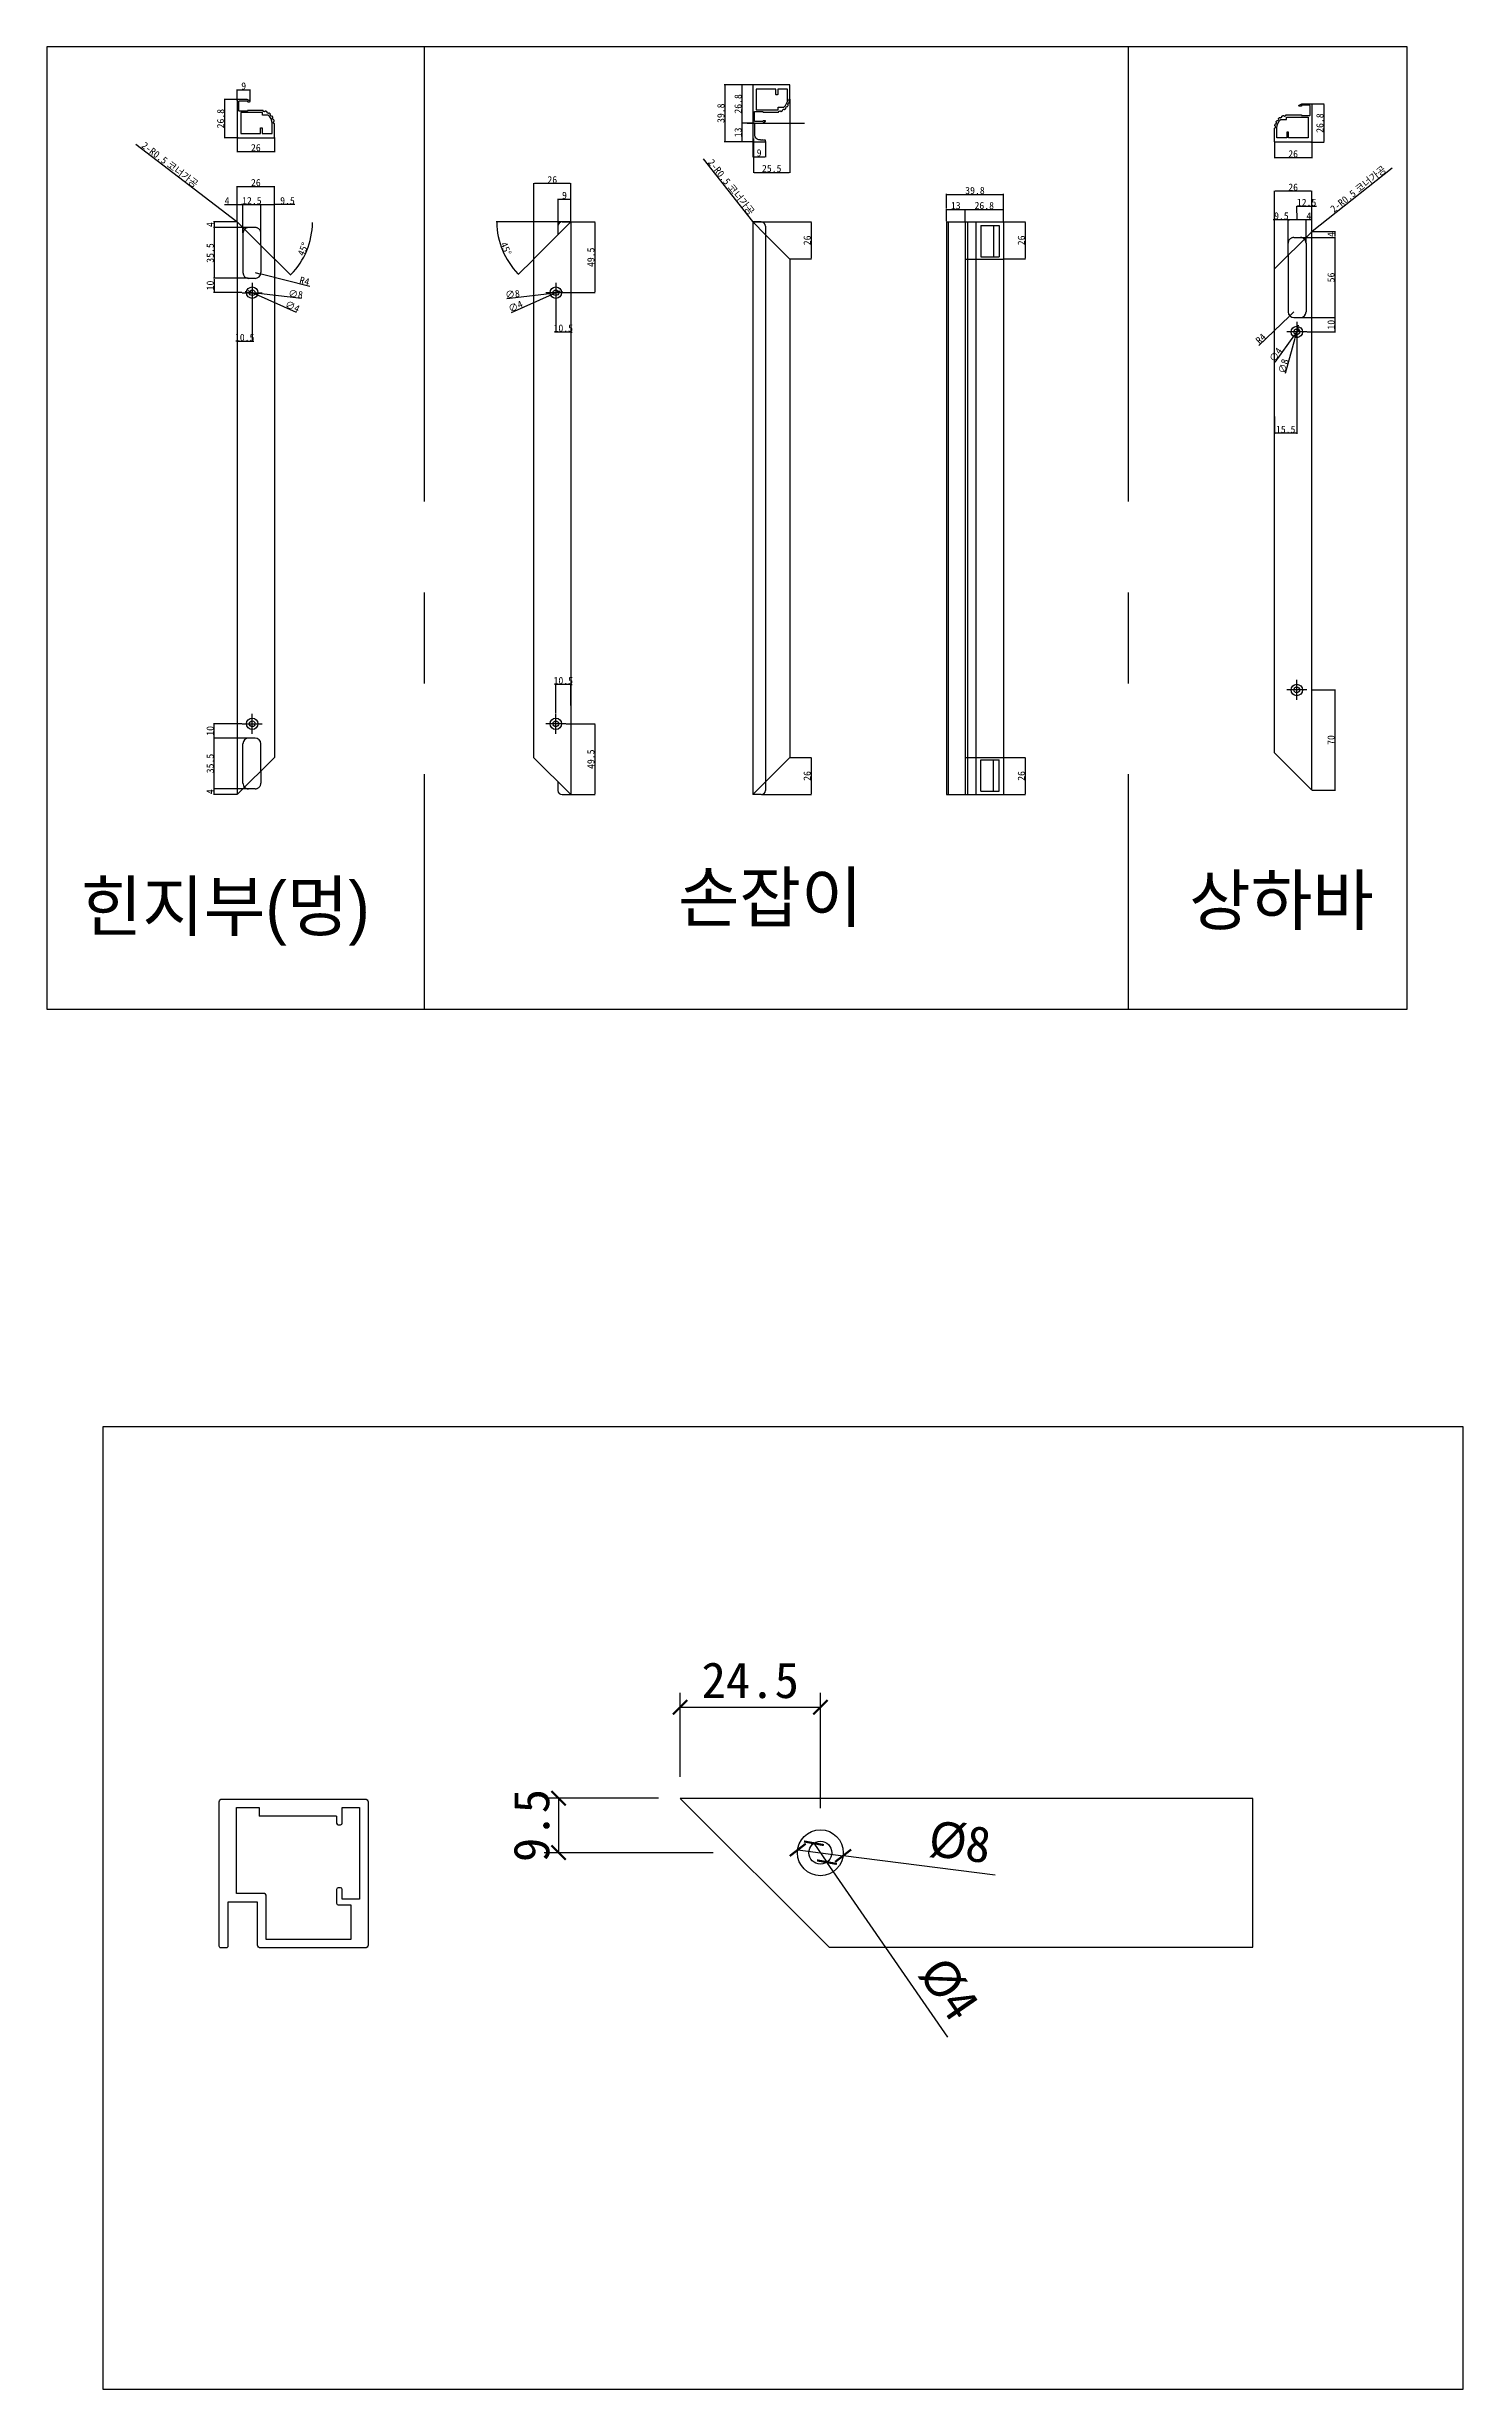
# Model space of a CAD drawing. Header units: millimetres. Extents: x -44117 to 256353, y -2095463 to 65325.
# Drawn here: x 79966 to 80956, y 24343 to 25978 of the extents above; entities that cross this region are included whole.
import ezdxf

# ---------------------------------------------------------------- set-up
doc = ezdxf.new("R2010")
doc.units = ezdxf.units.MM
doc.header["$LTSCALE"] = 10
doc.linetypes.add('CENTER', pattern=[50.8, 31.75, -6.35, 6.35, -6.35])
doc.linetypes.add('HIDDEN', pattern=[9.525, 6.35, -3.175])
doc.layers.add('cen', color=1, linetype='CENTER')
doc.layers.add('hid', color=8, linetype='HIDDEN')
doc.dimstyles.new('hi01 a4 - 1scale', dxfattribs={"dimtxt": 5, "dimasz": 0.5, "dimexe": 0.3, "dimexo": 0.3, "dimgap": 0.2, "dimtad": 1, "dimdec": 1, "dimdsep": 46, "dimtxsty": 'Standard', "dimcen": 1, "dimclrd": 251, "dimclre": 251, "dimclrt": 3, "dimadec": 1, "dimazin": 2, "dimtfac": 1, "dimtdec": 1, "dimtix": 1, "dimtmove": 1, "dimatfit": 3, "dimfxl": 0, "dimarcsym": 0})
doc.dimstyles.new('ISO-25', dxfattribs={"dimtxt": 2.5, "dimasz": 2.5, "dimexe": 1, "dimexo": 1, "dimtad": 1, "dimtxsty": 'Standard', "dimblk": 'ARCHTICK', "dimcen": 2.5, "dimadec": 0, "dimazin": 0, "dimtfac": 1, "dimtmove": 0, "dimatfit": 3, "dimfxl": 0, "dimarcsym": 0})

msp = doc.modelspace()

# ---------------------------------------------------------------- texts
at = {"char_height": 34.3, "attachment_point": 1}
for s, heights, insert in [('{\\fGulim|b0|i0|c129|p50;손잡이}', [-38.18216], (80407.00738, 25401.73365)), ('{\\fGulim|b0|i0|c129|p50;상하바}', [-38.2735], (80764.21198, 25399.68742)), ('{\\fGulim|b0|i0|c129|p50;힌지부(멍) }', [-43.16045], (79989.7728, 25395.43274))]:
    msp.add_mtext_dynamic_manual_height_columns(s, width=3307.3198183, gutter_width=12.5, heights=heights, dxfattribs=dict(at, insert=insert))

# ---------------------------------------------------------------- blocks, each defined once
blk = doc.blocks.new('_ArchTick')
at = {"color": 0, "linetype": 'ByBlock', "const_width": 0.15}
blk.add_lwpolyline([(-0.5, -0.5), (0.5, 0.5)], dxfattribs=at)
blk = doc.blocks.new('*D1679')
at = {"color": 0, "lineweight": -2}
for p, q in [((80408.6, 24770.4), (80408.6, 24829)), ((80506.6, 24748.4), (80506.6, 24829)), ((80408.6, 24819), (80506.6, 24819))]:
    blk.add_line(p, q, dxfattribs=at)
at = {"layer": 'Defpoints', "color": 0}
for p in [(80506.6, 24819), (80408.6, 24755.4), (80506.6, 24733.4)]:
    blk.add_point(p, dxfattribs=at)
at = {"color": 0, "lineweight": -2, "xscale": 10, "yscale": 10, "zscale": 10, "rotation": 180}
blk.add_blockref('_ArchTick', (80408.6, 24819), dxfattribs=at)
at = {"color": 0, "lineweight": -2, "xscale": 10, "yscale": 10, "zscale": 10}
blk.add_blockref('_ArchTick', (80506.6, 24819), dxfattribs=at)
at = {"color": 0, "insert": (80457.6, 24837.7), "char_height": 25, "attachment_point": 5}
blk.add_mtext('24.5', dxfattribs=at)
blk = doc.blocks.new('*D1680')
at = {"color": 0, "lineweight": -2}
for p, q in [((80393.6, 24755.4), (80313.7, 24755.4)), ((80323.7, 24755.4), (80323.7, 24717.4)), ((80431.6, 24717.4), (80313.7, 24717.4))]:
    blk.add_line(p, q, dxfattribs=at)
at = {"layer": 'Defpoints', "color": 0}
for p in [(80408.6, 24755.4), (80323.7, 24717.4), (80446.6, 24717.4)]:
    blk.add_point(p, dxfattribs=at)
at = {"color": 0, "lineweight": -2, "xscale": 10, "yscale": 10, "zscale": 10}
for p, rotation in [((80323.7, 24755.4), 90), ((80323.7, 24717.4), 270)]:
    blk.add_blockref('_ArchTick', p, dxfattribs=dict(at, rotation=rotation))
at = {"color": 0, "insert": (80304.9, 24736.4), "char_height": 25, "attachment_point": 5, "rotation": 90}
blk.add_mtext('9.5', dxfattribs=at)
blk = doc.blocks.new('*D1681')
at = {"color": 0, "lineweight": -2}
for p, q in [((80490.8, 24719.4), (80490.8, 24719.4)), ((80490.8, 24719.4), (80522.5, 24715.3)), ((80628.7, 24701.7), (80522.5, 24715.3))]:
    blk.add_line(p, q, dxfattribs=at)
at = {"layer": 'Defpoints', "color": 0}
for p in [(80490.8, 24719.4), (80522.5, 24715.3)]:
    blk.add_point(p, dxfattribs=at)
at = {"color": 0, "lineweight": -2, "xscale": 10, "yscale": 10, "zscale": 10}
for p, rotation in [((80490.8, 24719.4), 352.6733157331395), ((80522.5, 24715.3), 172.6733157331395)]:
    blk.add_blockref('_ArchTick', p, dxfattribs=dict(at, rotation=rotation))
at = {"color": 0, "insert": (80604.3, 24724.6), "char_height": 25, "attachment_point": 5, "rotation": 352.6733}
blk.add_mtext('{\\fGulim|b0|i0|c129|p50;Ø}8', dxfattribs=at)
blk = doc.blocks.new('*D1682')
at = {"color": 0, "lineweight": -2}
for p, q in [((80502.1, 24724), (80502.1, 24724)), ((80502.1, 24724), (80511.2, 24710.8)), ((80595.7, 24588.5), (80511.2, 24710.8))]:
    blk.add_line(p, q, dxfattribs=at)
at = {"layer": 'Defpoints', "color": 0}
for p in [(80502.1, 24724), (80511.2, 24710.8)]:
    blk.add_point(p, dxfattribs=at)
at = {"color": 0, "lineweight": -2, "xscale": 10, "yscale": 10, "zscale": 10}
for p, rotation in [((80502.1, 24724), 304.6394572359499), ((80511.2, 24710.8), 124.6394572359499)]:
    blk.add_blockref('_ArchTick', p, dxfattribs=dict(at, rotation=rotation))
at = {"color": 0, "insert": (80596.5, 24622), "char_height": 25, "attachment_point": 5, "rotation": 304.6395}
blk.add_mtext('{\\fGulim|b0|i0|c129|p50;Ø}4', dxfattribs=at)
blk = doc.blocks.new('*D1766')
at = {"color": 251, "lineweight": -2, "transparency": 16777216}
for p, q in [((80099.2, 25856.6), (80099.2, 25881.2)), ((80099.7, 25880.9), (80124.7, 25880.9)), ((80125.2, 25830.6), (80125.2, 25881.2))]:
    blk.add_line(p, q, dxfattribs=at)
at = {"color": 251, "transparency": 16777216}
for points in [[(80099.7, 25881), (80099.7, 25880.8), (80099.2, 25880.9)], [(80124.7, 25881), (80124.7, 25880.8), (80125.2, 25880.9)]]:
    blk.add_solid(points, dxfattribs=at)
at = {"layer": 'Defpoints', "color": 0, "transparency": 16777216}
for p in [(80125.2, 25880.9), (80099.2, 25856.3), (80125.2, 25830.3)]:
    blk.add_point(p, dxfattribs=at)
at = {"color": 3, "transparency": 16777216, "insert": (80112.2, 25883.6), "char_height": 5, "attachment_point": 5}
blk.add_mtext('26', dxfattribs=at)
blk = doc.blocks.new('*D1767')
at = {"color": 251, "lineweight": -2, "transparency": 16777216}
for p, q in [((80098.9, 25856.3), (80082.7, 25856.3)), ((80106.9, 25852.3), (80082.7, 25852.3)), ((80083, 25855.8), (80083, 25852.8))]:
    blk.add_line(p, q, dxfattribs=at)
at = {"color": 251, "transparency": 16777216}
for points in [[(80082.9, 25855.8), (80083.1, 25855.8), (80083, 25856.3)], [(80082.9, 25852.8), (80083.1, 25852.8), (80083, 25852.3)]]:
    blk.add_solid(points, dxfattribs=at)
at = {"layer": 'Defpoints', "color": 0, "transparency": 16777216}
for p in [(80083, 25852.3), (80099.2, 25856.3), (80107.2, 25852.3)]:
    blk.add_point(p, dxfattribs=at)
at = {"color": 3, "transparency": 16777216, "insert": (80080.3, 25854.3), "char_height": 5, "attachment_point": 5, "rotation": 90}
blk.add_mtext('4', dxfattribs=at)
blk = doc.blocks.new('*D1768')
at = {"color": 251, "lineweight": -2, "transparency": 16777216}
for p, q in [((80098.9, 25852.3), (80082.7, 25852.3)), ((80083, 25851.8), (80083, 25817.3)), ((80106.9, 25816.8), (80082.7, 25816.8))]:
    blk.add_line(p, q, dxfattribs=at)
at = {"color": 251, "transparency": 16777216}
for points in [[(80082.9, 25851.8), (80083.1, 25851.8), (80083, 25852.3)], [(80082.9, 25817.3), (80083.1, 25817.3), (80083, 25816.8)]]:
    blk.add_solid(points, dxfattribs=at)
at = {"layer": 'Defpoints', "color": 0, "transparency": 16777216}
for p in [(80099.2, 25852.3), (80083, 25816.8), (80107.2, 25816.8)]:
    blk.add_point(p, dxfattribs=at)
at = {"color": 3, "transparency": 16777216, "insert": (80080.3, 25834.5), "char_height": 5, "attachment_point": 5, "rotation": 90}
blk.add_mtext('35.5', dxfattribs=at)
blk = doc.blocks.new('*D1769')
at = {"color": 251, "lineweight": -2, "transparency": 16777216}
for p, q in [((80098.9, 25816.8), (80082.7, 25816.8)), ((80083, 25816.3), (80083, 25807.3)), ((80102.4, 25806.8), (80082.7, 25806.8))]:
    blk.add_line(p, q, dxfattribs=at)
at = {"color": 251, "transparency": 16777216}
for points in [[(80082.9, 25816.3), (80083.1, 25816.3), (80083, 25816.8)], [(80082.9, 25807.3), (80083.1, 25807.3), (80083, 25806.8)]]:
    blk.add_solid(points, dxfattribs=at)
at = {"layer": 'Defpoints', "color": 0, "transparency": 16777216}
for p in [(80099.2, 25816.8), (80083, 25806.8), (80102.7, 25806.8)]:
    blk.add_point(p, dxfattribs=at)
at = {"color": 3, "transparency": 16777216, "insert": (80080.3, 25811.8), "char_height": 5, "attachment_point": 5, "rotation": 90}
blk.add_mtext('10', dxfattribs=at)
blk = doc.blocks.new('*D1770')
at = {"color": 251, "lineweight": -2, "transparency": 16777216}
blk.add_line((80125.4, 25830.1), (80136.6, 25818.9), dxfattribs=at)
blk.add_arc((80099.2, 25856.3), 52.6, 315.545, 359.455, dxfattribs=at)
at = {"color": 251, "transparency": 16777216}
for points in [[(80151.7, 25855.8), (80151.8, 25855.8), (80151.7, 25856.3)], [(80136.8, 25819.4), (80136.6, 25819.5), (80136.3, 25819.1)]]:
    blk.add_solid(points, dxfattribs=at)
at = {"layer": 'Defpoints', "color": 0, "transparency": 16777216}
for p in [(80099.2, 25856.3), (80099.2, 25856.3), (80167.6, 25856.3), (80125.2, 25830.3), (80144.7, 25830)]:
    blk.add_point(p, dxfattribs=at)
at = {"color": 3, "transparency": 16777216, "insert": (80145.2, 25837.2), "char_height": 5, "attachment_point": 5, "rotation": 67.5}
blk.add_mtext('45°', dxfattribs=at)
blk = doc.blocks.new('*D1759')
at = {"color": 251, "lineweight": -2, "transparency": 16777216}
for p, q in [((80106.9, 25460.3), (80082.7, 25460.3)), ((80098.9, 25456.3), (80082.7, 25456.3)), ((80083, 25456.8), (80083, 25459.8))]:
    blk.add_line(p, q, dxfattribs=at)
at = {"color": 251, "transparency": 16777216}
for points in [[(80082.9, 25459.8), (80083.1, 25459.8), (80083, 25460.3)], [(80082.9, 25456.8), (80083.1, 25456.8), (80083, 25456.3)]]:
    blk.add_solid(points, dxfattribs=at)
at = {"layer": 'Defpoints', "color": 0, "transparency": 16777216}
for p in [(80083, 25460.3), (80099.2, 25456.3), (80107.2, 25460.3)]:
    blk.add_point(p, dxfattribs=at)
at = {"color": 3, "transparency": 16777216, "insert": (80080.3, 25458.3), "char_height": 5, "attachment_point": 5, "rotation": 90}
blk.add_mtext('4', dxfattribs=at)
blk = doc.blocks.new('*D1760')
at = {"color": 251, "lineweight": -2, "transparency": 16777216}
for p, q in [((80106.9, 25495.8), (80082.7, 25495.8)), ((80083, 25460.8), (80083, 25495.3)), ((80098.9, 25460.3), (80082.7, 25460.3))]:
    blk.add_line(p, q, dxfattribs=at)
at = {"color": 251, "transparency": 16777216}
for points in [[(80082.9, 25495.3), (80083.1, 25495.3), (80083, 25495.8)], [(80082.9, 25460.8), (80083.1, 25460.8), (80083, 25460.3)]]:
    blk.add_solid(points, dxfattribs=at)
at = {"layer": 'Defpoints', "color": 0, "transparency": 16777216}
for p in [(80083, 25495.8), (80107.2, 25495.8), (80099.2, 25460.3)]:
    blk.add_point(p, dxfattribs=at)
at = {"color": 3, "transparency": 16777216, "insert": (80080.3, 25478), "char_height": 5, "attachment_point": 5, "rotation": 90}
blk.add_mtext('35.5', dxfattribs=at)
blk = doc.blocks.new('*D1771')
at = {"color": 251, "lineweight": -2, "transparency": 16777216}
for p, q in [((80102.4, 25505.8), (80082.7, 25505.8)), ((80083, 25496.3), (80083, 25505.3)), ((80098.9, 25495.8), (80082.7, 25495.8))]:
    blk.add_line(p, q, dxfattribs=at)
at = {"color": 251, "transparency": 16777216}
for points in [[(80082.9, 25505.3), (80083.1, 25505.3), (80083, 25505.8)], [(80082.9, 25496.3), (80083.1, 25496.3), (80083, 25495.8)]]:
    blk.add_solid(points, dxfattribs=at)
at = {"layer": 'Defpoints', "color": 0, "transparency": 16777216}
for p in [(80083, 25505.8), (80102.7, 25505.8), (80099.2, 25495.8)]:
    blk.add_point(p, dxfattribs=at)
at = {"color": 3, "transparency": 16777216, "insert": (80080.3, 25500.8), "char_height": 5, "attachment_point": 5, "rotation": 90}
blk.add_mtext('10', dxfattribs=at)
blk = doc.blocks.new('*D1772')
at = {"color": 251, "lineweight": -2, "transparency": 16777216}
for p, q in [((80105.2, 25807.3), (80104.7, 25807.4)), ((80105.7, 25807.2), (80113.6, 25806.3)), ((80144, 25802.6), (80114.1, 25806.2))]:
    blk.add_line(p, q, dxfattribs=at)
at = {"color": 251, "transparency": 16777216}
for points in [[(80105.2, 25807.4), (80105.2, 25807.2), (80105.7, 25807.2)], [(80114.2, 25806.3), (80114.1, 25806.1), (80113.6, 25806.3)]]:
    blk.add_solid(points, dxfattribs=at)
at = {"layer": 'Defpoints', "color": 0, "transparency": 16777216}
for p in [(80105.7, 25807.2), (80113.6, 25806.3)]:
    blk.add_point(p, dxfattribs=at)
at = {"color": 3, "transparency": 16777216, "insert": (80140, 25805.8), "char_height": 5, "attachment_point": 5, "rotation": 353.0474}
blk.add_mtext('∅8', dxfattribs=at)
blk = doc.blocks.new('*D1773')
at = {"color": 251, "lineweight": -2, "transparency": 16777216}
for p, q in [((80107.4, 25807.8), (80106.9, 25808)), ((80107.9, 25807.6), (80111.5, 25805.9)), ((80140.7, 25792.9), (80112, 25805.7))]:
    blk.add_line(p, q, dxfattribs=at)
at = {"color": 251, "transparency": 16777216}
for points in [[(80107.4, 25807.9), (80107.4, 25807.7), (80107.9, 25807.6)], [(80112, 25805.8), (80111.9, 25805.7), (80111.5, 25805.9)]]:
    blk.add_solid(points, dxfattribs=at)
at = {"layer": 'Defpoints', "color": 0, "transparency": 16777216}
for p in [(80107.9, 25807.6), (80111.5, 25805.9)]:
    blk.add_point(p, dxfattribs=at)
at = {"color": 3, "transparency": 16777216, "insert": (80137.8, 25797.2), "char_height": 5, "attachment_point": 5, "rotation": 335.9571}
blk.add_mtext('∅4', dxfattribs=at)
blk = doc.blocks.new('*D1774')
at = {"color": 251, "lineweight": -2, "transparency": 16777216}
for p, q in [((80090.3, 25868.3), (80099.2, 25868.3)), ((80099.2, 25856.6), (80099.2, 25868.6)), ((80099.7, 25868.3), (80102.7, 25868.3)), ((80103.2, 25848.6), (80103.2, 25868.6))]:
    blk.add_line(p, q, dxfattribs=at)
at = {"color": 251, "transparency": 16777216}
for points in [[(80099.7, 25868.4), (80099.7, 25868.3), (80099.2, 25868.3)], [(80102.7, 25868.4), (80102.7, 25868.3), (80103.2, 25868.3)]]:
    blk.add_solid(points, dxfattribs=at)
at = {"layer": 'Defpoints', "color": 0, "transparency": 16777216}
for p in [(80103.2, 25868.3), (80099.2, 25856.3), (80103.2, 25848.3)]:
    blk.add_point(p, dxfattribs=at)
at = {"color": 3, "transparency": 16777216, "insert": (80092.1, 25871), "char_height": 5, "attachment_point": 5}
blk.add_mtext('4', dxfattribs=at)
blk = doc.blocks.new('*D1775')
at = {"color": 251, "lineweight": -2, "transparency": 16777216}
for p, q in [((80102.7, 25868.3), (80102.2, 25868.3)), ((80103.2, 25848.6), (80103.2, 25868.6)), ((80103.2, 25868.3), (80115.7, 25868.3)), ((80115.7, 25848.6), (80115.7, 25868.6)), ((80116.2, 25868.3), (80116.7, 25868.3))]:
    blk.add_line(p, q, dxfattribs=at)
at = {"color": 251, "transparency": 16777216}
for points in [[(80102.7, 25868.4), (80102.7, 25868.3), (80103.2, 25868.3)], [(80116.2, 25868.4), (80116.2, 25868.3), (80115.7, 25868.3)]]:
    blk.add_solid(points, dxfattribs=at)
at = {"layer": 'Defpoints', "color": 0, "transparency": 16777216}
for p in [(80115.7, 25868.3), (80103.2, 25848.3), (80115.7, 25848.3)]:
    blk.add_point(p, dxfattribs=at)
at = {"color": 3, "transparency": 16777216, "insert": (80109.4, 25871), "char_height": 5, "attachment_point": 5}
blk.add_mtext('12.5', dxfattribs=at)
blk = doc.blocks.new('*D1776')
at = {"color": 251, "lineweight": -2, "transparency": 16777216}
for p, q in [((80115.7, 25848.6), (80115.7, 25868.6)), ((80116.2, 25868.3), (80124.7, 25868.3)), ((80125.2, 25848.6), (80125.2, 25868.6)), ((80139.5, 25868.3), (80125.2, 25868.3))]:
    blk.add_line(p, q, dxfattribs=at)
at = {"color": 251, "transparency": 16777216}
for points in [[(80116.2, 25868.4), (80116.2, 25868.3), (80115.7, 25868.3)], [(80124.7, 25868.4), (80124.7, 25868.3), (80125.2, 25868.3)]]:
    blk.add_solid(points, dxfattribs=at)
at = {"layer": 'Defpoints', "color": 0, "transparency": 16777216}
for p in [(80125.2, 25868.3), (80115.7, 25848.3), (80125.2, 25848.3)]:
    blk.add_point(p, dxfattribs=at)
at = {"color": 3, "transparency": 16777216, "insert": (80134.3, 25871), "char_height": 5, "attachment_point": 5}
blk.add_mtext('9.5', dxfattribs=at)
blk = doc.blocks.new('*D1777')
at = {"color": 251, "lineweight": -2, "transparency": 16777216}
for p, q in [((80111.7, 25820.8), (80115.6, 25819.8)), ((80149.8, 25811.2), (80116, 25819.7))]:
    blk.add_line(p, q, dxfattribs=at)
at = {"color": 251, "transparency": 16777216}
blk.add_solid([(80116.1, 25819.7), (80116, 25819.6), (80115.6, 25819.8)], dxfattribs=at)
at = {"layer": 'Defpoints', "color": 0, "transparency": 16777216}
for p in [(80111.7, 25820.8), (80115.6, 25819.8)]:
    blk.add_point(p, dxfattribs=at)
at = {"color": 3, "transparency": 16777216, "insert": (80146.2, 25814.9), "char_height": 5, "attachment_point": 5, "rotation": 345.9336}
blk.add_mtext('R4', dxfattribs=at)
blk = doc.blocks.new('*D1778')
at = {"color": 251, "lineweight": -2, "transparency": 16777216}
for p, q in [((80099.2, 25941), (80099.2, 25948.7)), ((80099.7, 25948.4), (80107.7, 25948.4)), ((80108.2, 25940.7), (80108.2, 25948.7))]:
    blk.add_line(p, q, dxfattribs=at)
at = {"color": 251, "transparency": 16777216}
for points in [[(80099.7, 25948.5), (80099.7, 25948.3), (80099.2, 25948.4)], [(80107.7, 25948.5), (80107.7, 25948.3), (80108.2, 25948.4)]]:
    blk.add_solid(points, dxfattribs=at)
at = {"layer": 'Defpoints', "color": 0, "transparency": 16777216}
for p in [(80108.2, 25948.4), (80099.2, 25940.7), (80108.2, 25940.4)]:
    blk.add_point(p, dxfattribs=at)
at = {"color": 3, "transparency": 16777216, "insert": (80103.7, 25951.1), "char_height": 5, "attachment_point": 5}
blk.add_mtext('9', dxfattribs=at)
blk = doc.blocks.new('*D1779')
at = {"color": 251, "lineweight": -2, "transparency": 16777216}
for p, q in [((80099.9, 25941.7), (80090, 25941.7)), ((80090.3, 25941.2), (80090.3, 25915.4)), ((80099.9, 25914.9), (80090, 25914.9))]:
    blk.add_line(p, q, dxfattribs=at)
at = {"color": 251, "transparency": 16777216}
for points in [[(80090.2, 25941.2), (80090.4, 25941.2), (80090.3, 25941.7)], [(80090.2, 25915.4), (80090.4, 25915.4), (80090.3, 25914.9)]]:
    blk.add_solid(points, dxfattribs=at)
at = {"layer": 'Defpoints', "color": 0, "transparency": 16777216}
for p in [(80100.2, 25941.7), (80090.3, 25914.9), (80100.2, 25914.9)]:
    blk.add_point(p, dxfattribs=at)
at = {"color": 3, "transparency": 16777216, "insert": (80087.6, 25928.3), "char_height": 5, "attachment_point": 5, "rotation": 90}
blk.add_mtext('26.8', dxfattribs=at)
blk = doc.blocks.new('*D1780')
at = {"color": 251, "lineweight": -2, "transparency": 16777216}
for p, q in [((80099.2, 25915.1), (80099.2, 25905)), ((80125.2, 25915.1), (80125.2, 25905)), ((80099.7, 25905.3), (80124.7, 25905.3))]:
    blk.add_line(p, q, dxfattribs=at)
at = {"color": 251, "transparency": 16777216}
for points in [[(80099.7, 25905.4), (80099.7, 25905.3), (80099.2, 25905.3)], [(80124.7, 25905.4), (80124.7, 25905.3), (80125.2, 25905.3)]]:
    blk.add_solid(points, dxfattribs=at)
at = {"layer": 'Defpoints', "color": 0, "transparency": 16777216}
for p in [(80099.2, 25915.4), (80125.2, 25915.4), (80125.2, 25905.3)]:
    blk.add_point(p, dxfattribs=at)
at = {"color": 3, "transparency": 16777216, "insert": (80112.2, 25908), "char_height": 5, "attachment_point": 5}
blk.add_mtext('26', dxfattribs=at)
blk = doc.blocks.new('*D1781')
at = {"color": 251, "lineweight": -2, "transparency": 16777216}
for p, q in [((80099.2, 25794.3), (80099.2, 25772.5)), ((80109.7, 25799.5), (80109.7, 25772.5)), ((80098.7, 25772.8), (80098.2, 25772.8)), ((80099.2, 25772.8), (80109.7, 25772.8)), ((80110.2, 25772.8), (80110.7, 25772.8))]:
    blk.add_line(p, q, dxfattribs=at)
at = {"color": 251, "transparency": 16777216}
for points in [[(80098.7, 25772.9), (80098.7, 25772.7), (80099.2, 25772.8)], [(80110.2, 25772.9), (80110.2, 25772.7), (80109.7, 25772.8)]]:
    blk.add_solid(points, dxfattribs=at)
at = {"layer": 'Defpoints', "color": 0, "transparency": 16777216}
for p in [(80099.2, 25794.6), (80109.7, 25799.8), (80109.7, 25772.8)]:
    blk.add_point(p, dxfattribs=at)
at = {"color": 3, "transparency": 16777216, "insert": (80104.4, 25775.5), "char_height": 5, "attachment_point": 5}
blk.add_mtext('10.5', dxfattribs=at)
blk = doc.blocks.new('*D1782')
at = {"color": 251, "lineweight": -2, "transparency": 16777216}
for p, q in [((80287.5, 25802.6), (80317.3, 25806.2)), ((80325.8, 25807.2), (80317.8, 25806.3)), ((80326.3, 25807.3), (80326.7, 25807.4))]:
    blk.add_line(p, q, dxfattribs=at)
at = {"color": 251, "transparency": 16777216}
for points in [[(80317.3, 25806.3), (80317.3, 25806.1), (80317.8, 25806.3)], [(80326.2, 25807.4), (80326.3, 25807.2), (80325.8, 25807.2)]]:
    blk.add_solid(points, dxfattribs=at)
at = {"layer": 'Defpoints', "color": 0, "transparency": 16777216}
for p in [(80317.8, 25806.3), (80325.8, 25807.2)]:
    blk.add_point(p, dxfattribs=at)
at = {"color": 3, "transparency": 16777216, "insert": (80291.5, 25805.8), "char_height": 5, "attachment_point": 5, "rotation": 6.9526}
blk.add_mtext('∅8', dxfattribs=at)
blk = doc.blocks.new('*D1783')
at = {"color": 251, "lineweight": -2, "transparency": 16777216}
for p, q in [((80290.7, 25792.9), (80319.5, 25805.7)), ((80323.6, 25807.6), (80320, 25805.9)), ((80324.1, 25807.8), (80324.5, 25808))]:
    blk.add_line(p, q, dxfattribs=at)
at = {"color": 251, "transparency": 16777216}
for points in [[(80319.5, 25805.8), (80319.5, 25805.7), (80320, 25805.9)], [(80324, 25807.9), (80324.1, 25807.7), (80323.6, 25807.6)]]:
    blk.add_solid(points, dxfattribs=at)
at = {"layer": 'Defpoints', "color": 0, "transparency": 16777216}
for p in [(80320, 25805.9), (80323.6, 25807.6)]:
    blk.add_point(p, dxfattribs=at)
at = {"color": 3, "transparency": 16777216, "insert": (80293.6, 25797.2), "char_height": 5, "attachment_point": 5, "rotation": 24.0429}
blk.add_mtext('∅4', dxfattribs=at)
blk = doc.blocks.new('*D1784')
at = {"color": 251, "lineweight": -2, "transparency": 16777216}
for p, q in [((80321.8, 25799.5), (80321.8, 25779)), ((80332.3, 25794.2), (80332.3, 25779)), ((80321.3, 25779.3), (80320.8, 25779.3)), ((80332.3, 25779.3), (80321.8, 25779.3)), ((80332.8, 25779.3), (80333.3, 25779.3))]:
    blk.add_line(p, q, dxfattribs=at)
at = {"color": 251, "transparency": 16777216}
for points in [[(80321.3, 25779.4), (80321.3, 25779.3), (80321.8, 25779.3)], [(80332.8, 25779.4), (80332.8, 25779.3), (80332.3, 25779.3)]]:
    blk.add_solid(points, dxfattribs=at)
at = {"layer": 'Defpoints', "color": 0, "transparency": 16777216}
for p in [(80321.8, 25799.8), (80332.3, 25794.5), (80321.8, 25779.3)]:
    blk.add_point(p, dxfattribs=at)
at = {"color": 3, "transparency": 16777216, "insert": (80327, 25782), "char_height": 5, "attachment_point": 5}
blk.add_mtext('10.5', dxfattribs=at)
blk = doc.blocks.new('*D1785')
at = {"color": 251, "lineweight": -2, "transparency": 16777216}
for p, q in [((80321.3, 25533.2), (80320.8, 25533.2)), ((80321.8, 25513.1), (80321.8, 25533.5)), ((80332.3, 25533.2), (80321.8, 25533.2)), ((80332.3, 25518.4), (80332.3, 25533.5)), ((80332.8, 25533.2), (80333.3, 25533.2))]:
    blk.add_line(p, q, dxfattribs=at)
at = {"color": 251, "transparency": 16777216}
for points in [[(80321.3, 25533.3), (80321.3, 25533.1), (80321.8, 25533.2)], [(80332.8, 25533.3), (80332.8, 25533.1), (80332.3, 25533.2)]]:
    blk.add_solid(points, dxfattribs=at)
at = {"layer": 'Defpoints', "color": 0, "transparency": 16777216}
for p in [(80321.8, 25533.2), (80332.3, 25518.1), (80321.8, 25512.8)]:
    blk.add_point(p, dxfattribs=at)
at = {"color": 3, "transparency": 16777216, "insert": (80327, 25535.9), "char_height": 5, "attachment_point": 5}
blk.add_mtext('10.5', dxfattribs=at)
blk = doc.blocks.new('*D1786')
at = {"color": 251, "lineweight": -2, "transparency": 16777216}
for p, q in [((80323.3, 25853.6), (80323.3, 25872.3)), ((80323.8, 25872), (80331.8, 25872)), ((80332.3, 25856.6), (80332.3, 25872.3))]:
    blk.add_line(p, q, dxfattribs=at)
at = {"color": 251, "transparency": 16777216}
for points in [[(80323.8, 25872.1), (80323.8, 25871.9), (80323.3, 25872)], [(80331.8, 25872.1), (80331.8, 25871.9), (80332.3, 25872)]]:
    blk.add_solid(points, dxfattribs=at)
at = {"layer": 'Defpoints', "color": 0, "transparency": 16777216}
for p in [(80332.3, 25872), (80323.3, 25853.3), (80332.3, 25856.3)]:
    blk.add_point(p, dxfattribs=at)
at = {"color": 3, "transparency": 16777216, "insert": (80327.8, 25874.7), "char_height": 5, "attachment_point": 5}
blk.add_mtext('9', dxfattribs=at)
blk = doc.blocks.new('*D1787')
at = {"color": 251, "lineweight": -2, "transparency": 16777216}
for p, q in [((80332.6, 25856.3), (80349.3, 25856.3)), ((80349, 25855.8), (80349, 25807.3)), ((80329.1, 25806.8), (80349.3, 25806.8))]:
    blk.add_line(p, q, dxfattribs=at)
at = {"color": 251, "transparency": 16777216}
for points in [[(80349, 25855.8), (80349.1, 25855.8), (80349, 25856.3)], [(80349, 25807.3), (80349.1, 25807.3), (80349, 25806.8)]]:
    blk.add_solid(points, dxfattribs=at)
at = {"layer": 'Defpoints', "color": 0, "transparency": 16777216}
for p in [(80332.3, 25856.3), (80328.8, 25806.8), (80349, 25806.8)]:
    blk.add_point(p, dxfattribs=at)
at = {"color": 3, "transparency": 16777216, "insert": (80346.3, 25831.5), "char_height": 5, "attachment_point": 5, "rotation": 90}
blk.add_mtext('49.5', dxfattribs=at)
blk = doc.blocks.new('*D1788')
at = {"color": 251, "lineweight": -2, "transparency": 16777216}
for p, q in [((80329.1, 25505.8), (80349.3, 25505.8)), ((80349, 25505.3), (80349, 25456.8)), ((80332.6, 25456.3), (80349.3, 25456.3))]:
    blk.add_line(p, q, dxfattribs=at)
at = {"color": 251, "transparency": 16777216}
for points in [[(80349, 25505.3), (80349.1, 25505.3), (80349, 25505.8)], [(80349, 25456.8), (80349.1, 25456.8), (80349, 25456.3)]]:
    blk.add_solid(points, dxfattribs=at)
at = {"layer": 'Defpoints', "color": 0, "transparency": 16777216}
for p in [(80328.8, 25505.8), (80332.3, 25456.3), (80349, 25456.3)]:
    blk.add_point(p, dxfattribs=at)
at = {"color": 3, "transparency": 16777216, "insert": (80346.3, 25481), "char_height": 5, "attachment_point": 5, "rotation": 90}
blk.add_mtext('49.5', dxfattribs=at)
blk = doc.blocks.new('*D1789')
at = {"color": 251, "lineweight": -2, "transparency": 16777216}
for p, q in [((80306.3, 25830.6), (80306.3, 25883.2)), ((80331.8, 25882.9), (80306.8, 25882.9)), ((80332.3, 25856.6), (80332.3, 25883.2))]:
    blk.add_line(p, q, dxfattribs=at)
at = {"color": 251, "transparency": 16777216}
for points in [[(80306.8, 25883), (80306.8, 25882.8), (80306.3, 25882.9)], [(80331.8, 25883), (80331.8, 25882.8), (80332.3, 25882.9)]]:
    blk.add_solid(points, dxfattribs=at)
at = {"layer": 'Defpoints', "color": 0, "transparency": 16777216}
for p in [(80306.3, 25882.9), (80332.3, 25856.3), (80306.3, 25830.3)]:
    blk.add_point(p, dxfattribs=at)
at = {"color": 3, "transparency": 16777216, "insert": (80319.3, 25885.6), "char_height": 5, "attachment_point": 5}
blk.add_mtext('26', dxfattribs=at)
blk = doc.blocks.new('*D1790')
at = {"color": 251, "lineweight": -2, "transparency": 16777216}
for p, q in [((80459.5, 25952), (80451.5, 25952)), ((80451.8, 25951.5), (80451.8, 25925.7)), ((80460.5, 25925.2), (80451.5, 25925.2))]:
    blk.add_line(p, q, dxfattribs=at)
at = {"color": 251, "transparency": 16777216}
for points in [[(80451.7, 25951.5), (80451.9, 25951.5), (80451.8, 25952)], [(80451.7, 25925.7), (80451.9, 25925.7), (80451.8, 25925.2)]]:
    blk.add_solid(points, dxfattribs=at)
at = {"layer": 'Defpoints', "color": 0, "transparency": 16777216}
for p in [(80459.8, 25952), (80451.8, 25925.2), (80460.8, 25925.2)]:
    blk.add_point(p, dxfattribs=at)
at = {"color": 3, "transparency": 16777216, "insert": (80449.1, 25938.6), "char_height": 5, "attachment_point": 5, "rotation": 90}
blk.add_mtext('26.8', dxfattribs=at)
blk = doc.blocks.new('*D1791')
at = {"color": 251, "lineweight": -2, "transparency": 16777216}
for p, q in [((80460.5, 25925.2), (80451.5, 25925.2)), ((80451.8, 25924.7), (80451.8, 25912.7)), ((80460.3, 25912.2), (80451.5, 25912.2))]:
    blk.add_line(p, q, dxfattribs=at)
at = {"color": 251, "transparency": 16777216}
for points in [[(80451.7, 25924.7), (80451.9, 25924.7), (80451.8, 25925.2)], [(80451.7, 25912.7), (80451.9, 25912.7), (80451.8, 25912.2)]]:
    blk.add_solid(points, dxfattribs=at)
at = {"layer": 'Defpoints', "color": 0, "transparency": 16777216}
for p in [(80460.8, 25925.2), (80451.8, 25912.2), (80460.6, 25912.2)]:
    blk.add_point(p, dxfattribs=at)
at = {"color": 3, "transparency": 16777216, "insert": (80449.1, 25918.7), "char_height": 5, "attachment_point": 5, "rotation": 90}
blk.add_mtext('13', dxfattribs=at)
blk = doc.blocks.new('*D1792')
at = {"color": 251, "lineweight": -2, "transparency": 16777216}
for p, q in [((80459.3, 25912.4), (80459.3, 25901.4)), ((80468.3, 25912.4), (80468.3, 25901.4)), ((80459.8, 25901.7), (80467.8, 25901.7))]:
    blk.add_line(p, q, dxfattribs=at)
at = {"color": 251, "transparency": 16777216}
for points in [[(80459.8, 25901.8), (80459.8, 25901.6), (80459.3, 25901.7)], [(80467.8, 25901.8), (80467.8, 25901.6), (80468.3, 25901.7)]]:
    blk.add_solid(points, dxfattribs=at)
at = {"layer": 'Defpoints', "color": 0, "transparency": 16777216}
for p in [(80459.3, 25912.7), (80468.3, 25912.7), (80468.3, 25901.7)]:
    blk.add_point(p, dxfattribs=at)
at = {"color": 3, "transparency": 16777216, "insert": (80463.8, 25904.4), "char_height": 5, "attachment_point": 5}
blk.add_mtext('9', dxfattribs=at)
blk = doc.blocks.new('*D1793')
at = {"color": 251, "lineweight": -2, "transparency": 16777216}
for p, q in [((80485.3, 25942), (80485.3, 25890.5)), ((80459.8, 25914.4), (80459.8, 25890.5)), ((80460.3, 25890.8), (80484.8, 25890.8))]:
    blk.add_line(p, q, dxfattribs=at)
at = {"color": 251, "transparency": 16777216}
for points in [[(80460.3, 25890.9), (80460.3, 25890.7), (80459.8, 25890.8)], [(80484.8, 25890.9), (80484.8, 25890.7), (80485.3, 25890.8)]]:
    blk.add_solid(points, dxfattribs=at)
at = {"layer": 'Defpoints', "color": 0, "transparency": 16777216}
for p in [(80485.3, 25942.3), (80459.8, 25914.7), (80485.3, 25890.8)]:
    blk.add_point(p, dxfattribs=at)
at = {"color": 3, "transparency": 16777216, "insert": (80472.6, 25893.5), "char_height": 5, "attachment_point": 5}
blk.add_mtext('25.5', dxfattribs=at)
blk = doc.blocks.new('*D1794')
at = {"color": 251, "lineweight": -2, "transparency": 16777216}
for p, q in [((80424.6, 25900.2), (80459.2, 25856.5)), ((80459.8, 25855.8), (80459.5, 25856.2))]:
    blk.add_line(p, q, dxfattribs=at)
at = {"color": 251, "transparency": 16777216}
blk.add_solid([(80459.3, 25856.6), (80459.1, 25856.5), (80459.5, 25856.2)], dxfattribs=at)
at = {"layer": 'Defpoints', "color": 0, "transparency": 16777216}
for p in [(80459.5, 25856.2), (80459.8, 25855.8)]:
    blk.add_point(p, dxfattribs=at)
at = {"color": 3, "transparency": 16777216, "insert": (80444.1, 25880.4), "char_height": 5, "attachment_point": 5, "rotation": 308.4076}
blk.add_mtext('2-R0.5{\\f굴림|b0|i0|c129|p50; 코너가공}', dxfattribs=at)
blk = doc.blocks.new('*D1795')
at = {"color": 251, "lineweight": -2, "transparency": 16777216}
for p, q in [((80459.6, 25856.3), (80500.4, 25856.3)), ((80500.1, 25855.8), (80500.1, 25830.8)), ((80485.6, 25830.3), (80500.4, 25830.3))]:
    blk.add_line(p, q, dxfattribs=at)
at = {"color": 251, "transparency": 16777216}
for points in [[(80500, 25855.8), (80500.2, 25855.8), (80500.1, 25856.3)], [(80500, 25830.8), (80500.2, 25830.8), (80500.1, 25830.3)]]:
    blk.add_solid(points, dxfattribs=at)
at = {"layer": 'Defpoints', "color": 0, "transparency": 16777216}
for p in [(80459.3, 25856.3), (80485.3, 25830.3), (80500.1, 25830.3)]:
    blk.add_point(p, dxfattribs=at)
at = {"color": 3, "transparency": 16777216, "insert": (80497.4, 25843.3), "char_height": 5, "attachment_point": 5, "rotation": 90}
blk.add_mtext('26', dxfattribs=at)
blk = doc.blocks.new('*D1796')
at = {"color": 251, "lineweight": -2, "transparency": 16777216}
for p, q in [((80485.6, 25482.3), (80500.4, 25482.3)), ((80500.1, 25481.8), (80500.1, 25456.8)), ((80465.6, 25456.3), (80500.4, 25456.3))]:
    blk.add_line(p, q, dxfattribs=at)
at = {"color": 251, "transparency": 16777216}
for points in [[(80500, 25481.8), (80500.2, 25481.8), (80500.1, 25482.3)], [(80500, 25456.8), (80500.2, 25456.8), (80500.1, 25456.3)]]:
    blk.add_solid(points, dxfattribs=at)
at = {"layer": 'Defpoints', "color": 0, "transparency": 16777216}
for p in [(80485.3, 25482.3), (80465.3, 25456.3), (80500.1, 25456.3)]:
    blk.add_point(p, dxfattribs=at)
at = {"color": 3, "transparency": 16777216, "insert": (80497.4, 25469.3), "char_height": 5, "attachment_point": 5, "rotation": 90}
blk.add_mtext('26', dxfattribs=at)
blk = doc.blocks.new('*D1797')
at = {"color": 251, "lineweight": -2, "transparency": 16777216}
for p, q in [((80634.8, 25856.3), (80650, 25856.3)), ((80649.7, 25855.8), (80649.7, 25830.8)), ((80634.8, 25830.3), (80650, 25830.3))]:
    blk.add_line(p, q, dxfattribs=at)
at = {"color": 251, "transparency": 16777216}
for points in [[(80649.6, 25855.8), (80649.8, 25855.8), (80649.7, 25856.3)], [(80649.6, 25830.8), (80649.8, 25830.8), (80649.7, 25830.3)]]:
    blk.add_solid(points, dxfattribs=at)
at = {"layer": 'Defpoints', "color": 0, "transparency": 16777216}
for p in [(80634.5, 25856.3), (80634.5, 25830.3), (80649.7, 25830.3)]:
    blk.add_point(p, dxfattribs=at)
at = {"color": 3, "transparency": 16777216, "insert": (80647, 25843.3), "char_height": 5, "attachment_point": 5, "rotation": 90}
blk.add_mtext('26', dxfattribs=at)
blk = doc.blocks.new('*D1798')
at = {"color": 251, "lineweight": -2, "transparency": 16777216}
for p, q in [((80634.8, 25482.3), (80650, 25482.3)), ((80649.7, 25481.8), (80649.7, 25456.8)), ((80634.8, 25456.3), (80650, 25456.3))]:
    blk.add_line(p, q, dxfattribs=at)
at = {"color": 251, "transparency": 16777216}
for points in [[(80649.6, 25481.8), (80649.8, 25481.8), (80649.7, 25482.3)], [(80649.6, 25456.8), (80649.8, 25456.8), (80649.7, 25456.3)]]:
    blk.add_solid(points, dxfattribs=at)
at = {"layer": 'Defpoints', "color": 0, "transparency": 16777216}
for p in [(80634.5, 25482.3), (80634.5, 25456.3), (80649.7, 25456.3)]:
    blk.add_point(p, dxfattribs=at)
at = {"color": 3, "transparency": 16777216, "insert": (80647, 25469.3), "char_height": 5, "attachment_point": 5, "rotation": 90}
blk.add_mtext('26', dxfattribs=at)
blk = doc.blocks.new('*D1799')
at = {"color": 251, "lineweight": -2, "transparency": 16777216}
for p, q in [((80594.7, 25856.6), (80594.7, 25865.2)), ((80595.2, 25864.9), (80607.2, 25864.9)), ((80607.7, 25856.6), (80607.7, 25865.2))]:
    blk.add_line(p, q, dxfattribs=at)
at = {"color": 251, "transparency": 16777216}
for points in [[(80595.2, 25865), (80595.2, 25864.8), (80594.7, 25864.9)], [(80607.2, 25865), (80607.2, 25864.8), (80607.7, 25864.9)]]:
    blk.add_solid(points, dxfattribs=at)
at = {"layer": 'Defpoints', "color": 0, "transparency": 16777216}
for p in [(80607.7, 25864.9), (80594.7, 25856.3), (80607.7, 25856.3)]:
    blk.add_point(p, dxfattribs=at)
at = {"color": 3, "transparency": 16777216, "insert": (80601.2, 25867.6), "char_height": 5, "attachment_point": 5}
blk.add_mtext('13', dxfattribs=at)
blk = doc.blocks.new('*D1800')
at = {"color": 251, "lineweight": -2, "transparency": 16777216}
for p, q in [((80607.7, 25856.6), (80607.7, 25865.2)), ((80608.2, 25864.9), (80634, 25864.9)), ((80634.5, 25856.6), (80634.5, 25865.2))]:
    blk.add_line(p, q, dxfattribs=at)
at = {"color": 251, "transparency": 16777216}
for points in [[(80608.2, 25865), (80608.2, 25864.8), (80607.7, 25864.9)], [(80634, 25865), (80634, 25864.8), (80634.5, 25864.9)]]:
    blk.add_solid(points, dxfattribs=at)
at = {"layer": 'Defpoints', "color": 0, "transparency": 16777216}
for p in [(80634.5, 25864.9), (80607.7, 25856.3), (80634.5, 25856.3)]:
    blk.add_point(p, dxfattribs=at)
at = {"color": 3, "transparency": 16777216, "insert": (80621.1, 25867.6), "char_height": 5, "attachment_point": 5}
blk.add_mtext('26.8', dxfattribs=at)
blk = doc.blocks.new('*D1801')
at = {"color": 251, "lineweight": -2, "transparency": 16777216}
for p, q in [((80594.7, 25865.5), (80594.7, 25875.7)), ((80634.5, 25856.6), (80634.5, 25875.7)), ((80595.2, 25875.4), (80634, 25875.4))]:
    blk.add_line(p, q, dxfattribs=at)
at = {"color": 251, "transparency": 16777216}
for points in [[(80595.2, 25875.4), (80595.2, 25875.3), (80594.7, 25875.4)], [(80634, 25875.4), (80634, 25875.3), (80634.5, 25875.4)]]:
    blk.add_solid(points, dxfattribs=at)
at = {"layer": 'Defpoints', "color": 0, "transparency": 16777216}
for p in [(80594.7, 25865.2), (80634.5, 25875.4), (80634.5, 25856.3)]:
    blk.add_point(p, dxfattribs=at)
at = {"color": 3, "transparency": 16777216, "insert": (80614.6, 25878.1), "char_height": 5, "attachment_point": 5}
blk.add_mtext('39.8', dxfattribs=at)
blk = doc.blocks.new('*D1761')
at = {"color": 251, "lineweight": -2, "transparency": 16777216}
for p, q in [((80451.2, 25952), (80439.5, 25952)), ((80439.8, 25951.5), (80439.8, 25912.7)), ((80459, 25912.2), (80439.5, 25912.2))]:
    blk.add_line(p, q, dxfattribs=at)
at = {"color": 251, "transparency": 16777216}
for points in [[(80439.7, 25951.5), (80439.9, 25951.5), (80439.8, 25952)], [(80439.7, 25912.7), (80439.9, 25912.7), (80439.8, 25912.2)]]:
    blk.add_solid(points, dxfattribs=at)
at = {"layer": 'Defpoints', "color": 0, "transparency": 16777216}
for p in [(80451.5, 25952), (80439.8, 25912.2), (80459.3, 25912.2)]:
    blk.add_point(p, dxfattribs=at)
at = {"color": 3, "transparency": 16777216, "insert": (80437.1, 25932.1), "char_height": 5, "attachment_point": 5, "rotation": 90}
blk.add_mtext('39.8', dxfattribs=at)
blk = doc.blocks.new('*D1802')
at = {"color": 251, "lineweight": -2, "transparency": 16777216}
for p, q in [((80332, 25856.3), (80280.2, 25856.3)), ((80306.1, 25830), (80295.4, 25819.4))]:
    blk.add_line(p, q, dxfattribs=at)
blk.add_arc((80332.3, 25856.3), 51.8, 180.5529, 224.4471, dxfattribs=at)
at = {"color": 251, "transparency": 16777216}
for points in [[(80280.4, 25855.8), (80280.6, 25855.8), (80280.5, 25856.3)], [(80295.3, 25820), (80295.2, 25819.9), (80295.6, 25819.6)]]:
    blk.add_solid(points, dxfattribs=at)
at = {"layer": 'Defpoints', "color": 0, "transparency": 16777216}
for p in [(80332.3, 25856.3), (80332.6, 25856.3), (80361.1, 25856.3), (80282.2, 25842.8), (80306.3, 25830.3)]:
    blk.add_point(p, dxfattribs=at)
at = {"color": 3, "transparency": 16777216, "insert": (80286.9, 25837.5), "char_height": 5, "attachment_point": 5, "rotation": 292.5}
blk.add_mtext('45°', dxfattribs=at)
blk = doc.blocks.new('*D1762')
at = {"color": 251, "lineweight": -2, "transparency": 16777216}
for p, q in [((80028.3, 25910.4), (80098.9, 25856.4)), ((80099.7, 25855.8), (80099.3, 25856.1))]:
    blk.add_line(p, q, dxfattribs=at)
at = {"color": 251, "transparency": 16777216}
blk.add_solid([(80098.9, 25856.4), (80098.8, 25856.3), (80099.3, 25856.1)], dxfattribs=at)
at = {"layer": 'Defpoints', "color": 0, "transparency": 16777216}
for p in [(80099.3, 25856.1), (80099.7, 25855.8)]:
    blk.add_point(p, dxfattribs=at)
at = {"color": 3, "transparency": 16777216, "insert": (80052, 25896), "char_height": 5, "attachment_point": 5, "rotation": 322.5986}
blk.add_mtext('2-R0.5{\\f굴림|b0|i0|c129|p50; 코너가공}', dxfattribs=at)
blk = doc.blocks.new('*D1763')
at = {"color": 251, "lineweight": -2, "transparency": 16777216}
for p, q in [((80842.2, 25845.4), (80866.4, 25845.4)), ((80850.2, 25849.4), (80866.4, 25849.4)), ((80866.1, 25848.9), (80866.1, 25845.9))]:
    blk.add_line(p, q, dxfattribs=at)
at = {"color": 251, "transparency": 16777216}
for points in [[(80866, 25848.9), (80866.2, 25848.9), (80866.1, 25849.4)], [(80866, 25845.9), (80866.2, 25845.9), (80866.1, 25845.4)]]:
    blk.add_solid(points, dxfattribs=at)
at = {"layer": 'Defpoints', "color": 0, "transparency": 16777216}
for p in [(80841.9, 25845.4), (80849.9, 25849.4), (80866.1, 25845.4)]:
    blk.add_point(p, dxfattribs=at)
at = {"color": 3, "transparency": 16777216, "insert": (80863.4, 25847.4), "char_height": 5, "attachment_point": 5, "rotation": 90}
blk.add_mtext('4', dxfattribs=at)
blk = doc.blocks.new('*D1764')
at = {"color": 251, "lineweight": -2, "transparency": 16777216}
for p, q in [((80850.2, 25845.4), (80866.4, 25845.4)), ((80866.1, 25844.9), (80866.1, 25789.9)), ((80842.2, 25789.4), (80866.4, 25789.4))]:
    blk.add_line(p, q, dxfattribs=at)
at = {"color": 251, "transparency": 16777216}
for points in [[(80866, 25844.9), (80866.2, 25844.9), (80866.1, 25845.4)], [(80866, 25789.9), (80866.2, 25789.9), (80866.1, 25789.4)]]:
    blk.add_solid(points, dxfattribs=at)
at = {"layer": 'Defpoints', "color": 0, "transparency": 16777216}
for p in [(80849.9, 25845.4), (80841.9, 25789.4), (80866.1, 25789.4)]:
    blk.add_point(p, dxfattribs=at)
at = {"color": 3, "transparency": 16777216, "insert": (80863.4, 25817.4), "char_height": 5, "attachment_point": 5, "rotation": 90}
blk.add_mtext('56', dxfattribs=at)
blk = doc.blocks.new('*D1803')
at = {"color": 251, "lineweight": -2, "transparency": 16777216}
for p, q in [((80846.7, 25779.4), (80866.4, 25779.4)), ((80850.2, 25789.4), (80866.4, 25789.4)), ((80866.1, 25788.9), (80866.1, 25779.9))]:
    blk.add_line(p, q, dxfattribs=at)
at = {"color": 251, "transparency": 16777216}
for points in [[(80866, 25788.9), (80866.2, 25788.9), (80866.1, 25789.4)], [(80866, 25779.9), (80866.2, 25779.9), (80866.1, 25779.4)]]:
    blk.add_solid(points, dxfattribs=at)
at = {"layer": 'Defpoints', "color": 0, "transparency": 16777216}
for p in [(80846.4, 25779.4), (80849.9, 25789.4), (80866.1, 25779.4)]:
    blk.add_point(p, dxfattribs=at)
at = {"color": 3, "transparency": 16777216, "insert": (80863.4, 25784.4), "char_height": 5, "attachment_point": 5, "rotation": 90}
blk.add_mtext('10', dxfattribs=at)
blk = doc.blocks.new('*D1804')
at = {"color": 251, "lineweight": -2, "transparency": 16777216}
for p, q in [((80850.2, 25529.4), (80866.4, 25529.4)), ((80866.1, 25528.9), (80866.1, 25459.9)), ((80850.2, 25459.4), (80866.4, 25459.4))]:
    blk.add_line(p, q, dxfattribs=at)
at = {"color": 251, "transparency": 16777216}
for points in [[(80866, 25528.9), (80866.2, 25528.9), (80866.1, 25529.4)], [(80866, 25459.9), (80866.2, 25459.9), (80866.1, 25459.4)]]:
    blk.add_solid(points, dxfattribs=at)
at = {"layer": 'Defpoints', "color": 0, "transparency": 16777216}
for p in [(80849.9, 25529.4), (80849.9, 25459.4), (80866.1, 25459.4)]:
    blk.add_point(p, dxfattribs=at)
at = {"color": 3, "transparency": 16777216, "insert": (80863.4, 25494.4), "char_height": 5, "attachment_point": 5, "rotation": 90}
blk.add_mtext('70', dxfattribs=at)
blk = doc.blocks.new('*D1805')
at = {"color": 251, "lineweight": -2, "transparency": 16777216}
for p, q in [((80849.2, 25938.6), (80858.6, 25938.6)), ((80858.3, 25938.1), (80858.3, 25912.3)), ((80849.2, 25911.8), (80858.6, 25911.8))]:
    blk.add_line(p, q, dxfattribs=at)
at = {"color": 251, "transparency": 16777216}
for points in [[(80858.3, 25938.1), (80858.4, 25938.1), (80858.3, 25938.6)], [(80858.3, 25912.3), (80858.4, 25912.3), (80858.3, 25911.8)]]:
    blk.add_solid(points, dxfattribs=at)
at = {"layer": 'Defpoints', "color": 0, "transparency": 16777216}
for p in [(80848.9, 25938.6), (80848.9, 25911.8), (80858.3, 25911.8)]:
    blk.add_point(p, dxfattribs=at)
at = {"color": 3, "transparency": 16777216, "insert": (80855.6, 25925.2), "char_height": 5, "attachment_point": 5, "rotation": 90}
blk.add_mtext('26.8', dxfattribs=at)
blk = doc.blocks.new('*D1806')
at = {"color": 251, "lineweight": -2, "transparency": 16777216}
for p, q in [((80823.9, 25912), (80823.9, 25900.7)), ((80849.9, 25912), (80849.9, 25900.7)), ((80849.4, 25901), (80824.4, 25901))]:
    blk.add_line(p, q, dxfattribs=at)
at = {"color": 251, "transparency": 16777216}
for points in [[(80824.4, 25901.1), (80824.4, 25900.9), (80823.9, 25901)], [(80849.4, 25901.1), (80849.4, 25900.9), (80849.9, 25901)]]:
    blk.add_solid(points, dxfattribs=at)
at = {"layer": 'Defpoints', "color": 0, "transparency": 16777216}
for p in [(80823.9, 25912.3), (80849.9, 25912.3), (80823.9, 25901)]:
    blk.add_point(p, dxfattribs=at)
at = {"color": 3, "transparency": 16777216, "insert": (80836.9, 25903.7), "char_height": 5, "attachment_point": 5}
blk.add_mtext('26', dxfattribs=at)
blk = doc.blocks.new('*D1807')
at = {"color": 251, "lineweight": -2, "transparency": 16777216}
for p, q in [((80845.9, 25841.7), (80845.9, 25858)), ((80849.4, 25857.7), (80846.4, 25857.7)), ((80849.9, 25849.7), (80849.9, 25858))]:
    blk.add_line(p, q, dxfattribs=at)
at = {"color": 251, "transparency": 16777216}
for points in [[(80846.4, 25857.8), (80846.4, 25857.6), (80845.9, 25857.7)], [(80849.4, 25857.8), (80849.4, 25857.6), (80849.9, 25857.7)]]:
    blk.add_solid(points, dxfattribs=at)
at = {"layer": 'Defpoints', "color": 0, "transparency": 16777216}
for p in [(80845.9, 25857.7), (80849.9, 25849.4), (80845.9, 25841.4)]:
    blk.add_point(p, dxfattribs=at)
at = {"color": 3, "transparency": 16777216, "insert": (80847.9, 25860.4), "char_height": 5, "attachment_point": 5}
blk.add_mtext('4', dxfattribs=at)
blk = doc.blocks.new('*D1808')
at = {"color": 251, "lineweight": -2, "transparency": 16777216}
for p, q in [((80839.7, 25857.7), (80839.5, 25867.1)), ((80839.5, 25867.1), (80853.2, 25867.1)), ((80833.4, 25833.2), (80833.4, 25858)), ((80845.4, 25857.7), (80833.9, 25857.7)), ((80845.9, 25841.7), (80845.9, 25858))]:
    blk.add_line(p, q, dxfattribs=at)
at = {"color": 251, "transparency": 16777216}
for points in [[(80833.9, 25857.8), (80833.9, 25857.6), (80833.4, 25857.7)], [(80845.4, 25857.8), (80845.4, 25857.6), (80845.9, 25857.7)]]:
    blk.add_solid(points, dxfattribs=at)
at = {"layer": 'Defpoints', "color": 0, "transparency": 16777216}
for p in [(80833.4, 25857.7), (80833.4, 25832.9), (80845.9, 25841.4)]:
    blk.add_point(p, dxfattribs=at)
at = {"color": 3, "transparency": 16777216, "insert": (80846.3, 25869.8), "char_height": 5, "attachment_point": 5}
blk.add_mtext('12.5', dxfattribs=at)
blk = doc.blocks.new('*D1809')
at = {"color": 251, "lineweight": -2, "transparency": 16777216}
for p, q in [((80823.4, 25857.7), (80822.9, 25857.7)), ((80823.9, 25823.7), (80823.9, 25858)), ((80833.4, 25857.7), (80823.9, 25857.7)), ((80833.4, 25833.2), (80833.4, 25858)), ((80833.9, 25857.7), (80834.4, 25857.7))]:
    blk.add_line(p, q, dxfattribs=at)
at = {"color": 251, "transparency": 16777216}
for points in [[(80823.4, 25857.8), (80823.4, 25857.6), (80823.9, 25857.7)], [(80833.9, 25857.8), (80833.9, 25857.6), (80833.4, 25857.7)]]:
    blk.add_solid(points, dxfattribs=at)
at = {"layer": 'Defpoints', "color": 0, "transparency": 16777216}
for p in [(80823.9, 25857.7), (80833.4, 25832.9), (80823.9, 25823.4)]:
    blk.add_point(p, dxfattribs=at)
at = {"color": 3, "transparency": 16777216, "insert": (80828.7, 25860.4), "char_height": 5, "attachment_point": 5}
blk.add_mtext('9.5', dxfattribs=at)
blk = doc.blocks.new('*D1810')
at = {"color": 251, "lineweight": -2, "transparency": 16777216}
for p, q in [((80823.9, 25823.7), (80823.9, 25878)), ((80849.4, 25877.7), (80824.4, 25877.7)), ((80849.9, 25849.7), (80849.9, 25878))]:
    blk.add_line(p, q, dxfattribs=at)
at = {"color": 251, "transparency": 16777216}
for points in [[(80824.4, 25877.8), (80824.4, 25877.6), (80823.9, 25877.7)], [(80849.4, 25877.8), (80849.4, 25877.6), (80849.9, 25877.7)]]:
    blk.add_solid(points, dxfattribs=at)
at = {"layer": 'Defpoints', "color": 0, "transparency": 16777216}
for p in [(80823.9, 25877.7), (80849.9, 25849.4), (80823.9, 25823.4)]:
    blk.add_point(p, dxfattribs=at)
at = {"color": 3, "transparency": 16777216, "insert": (80836.9, 25880.4), "char_height": 5, "attachment_point": 5}
blk.add_mtext('26', dxfattribs=at)
blk = doc.blocks.new('*D1811')
at = {"color": 251, "lineweight": -2, "transparency": 16777216}
for p, q in [((80813, 25769.8), (80834.2, 25790.2)), ((80837.4, 25793.4), (80834.5, 25790.6))]:
    blk.add_line(p, q, dxfattribs=at)
at = {"color": 251, "transparency": 16777216}
blk.add_solid([(80834.1, 25790.3), (80834.2, 25790.2), (80834.5, 25790.6)], dxfattribs=at)
at = {"layer": 'Defpoints', "color": 0, "transparency": 16777216}
for p in [(80834.5, 25790.6), (80837.4, 25793.4)]:
    blk.add_point(p, dxfattribs=at)
at = {"color": 3, "transparency": 16777216, "insert": (80814.3, 25774.7), "char_height": 5, "attachment_point": 5, "rotation": 43.9845}
blk.add_mtext('R4', dxfattribs=at)
blk = doc.blocks.new('*D1812')
at = {"color": 251, "lineweight": -2, "transparency": 16777216}
for p, q in [((80840.5, 25783.2), (80838.4, 25775.5)), ((80840.6, 25783.7), (80840.7, 25784.2)), ((80831.5, 25750.5), (80838.2, 25775))]:
    blk.add_line(p, q, dxfattribs=at)
at = {"color": 251, "transparency": 16777216}
for points in [[(80840.5, 25783.7), (80840.7, 25783.7), (80840.5, 25783.2)], [(80838.2, 25775), (80838.3, 25775), (80838.4, 25775.5)]]:
    blk.add_solid(points, dxfattribs=at)
at = {"layer": 'Defpoints', "color": 0, "transparency": 16777216}
for p in [(80840.5, 25783.2), (80838.4, 25775.5)]:
    blk.add_point(p, dxfattribs=at)
at = {"color": 3, "transparency": 16777216, "insert": (80830.1, 25755.4), "char_height": 5, "attachment_point": 5, "rotation": 74.7203}
blk.add_mtext('∅8', dxfattribs=at)
blk = doc.blocks.new('*D1813')
at = {"color": 251, "lineweight": -2, "transparency": 16777216}
for p, q in [((80840.6, 25781), (80838.3, 25777.7)), ((80840.9, 25781.4), (80841.2, 25781.8)), ((80824.4, 25758.2), (80838, 25777.3))]:
    blk.add_line(p, q, dxfattribs=at)
at = {"color": 251, "transparency": 16777216}
for points in [[(80837.9, 25777.4), (80838, 25777.3), (80838.3, 25777.7)], [(80840.8, 25781.4), (80840.9, 25781.3), (80840.6, 25781)]]:
    blk.add_solid(points, dxfattribs=at)
at = {"layer": 'Defpoints', "color": 0, "transparency": 16777216}
for p in [(80838.3, 25777.7), (80840.6, 25781)]:
    blk.add_point(p, dxfattribs=at)
at = {"color": 3, "transparency": 16777216, "insert": (80824.7, 25763.4), "char_height": 5, "attachment_point": 5, "rotation": 54.5302}
blk.add_mtext('∅4', dxfattribs=at)
blk = doc.blocks.new('*D1814')
at = {"color": 251, "lineweight": -2, "transparency": 16777216}
for p, q in [((80839.4, 25772.1), (80839.4, 25708.3)), ((80823.9, 25720.2), (80823.9, 25708.3)), ((80838.9, 25708.6), (80824.4, 25708.6))]:
    blk.add_line(p, q, dxfattribs=at)
at = {"color": 251, "transparency": 16777216}
for points in [[(80824.4, 25708.7), (80824.4, 25708.5), (80823.9, 25708.6)], [(80838.9, 25708.7), (80838.9, 25708.5), (80839.4, 25708.6)]]:
    blk.add_solid(points, dxfattribs=at)
at = {"layer": 'Defpoints', "color": 0, "transparency": 16777216}
for p in [(80839.4, 25772.4), (80823.9, 25720.5), (80823.9, 25708.6)]:
    blk.add_point(p, dxfattribs=at)
at = {"color": 3, "transparency": 16777216, "insert": (80831.7, 25711.3), "char_height": 5, "attachment_point": 5}
blk.add_mtext('15.5', dxfattribs=at)
blk = doc.blocks.new('*D1765')
at = {"color": 251, "lineweight": -2, "transparency": 16777216}
for p, q in [((80906, 25893.7), (80850.2, 25849.5)), ((80849.4, 25848.9), (80849.8, 25849.2))]:
    blk.add_line(p, q, dxfattribs=at)
blk.add_arc((80849.4, 25848.9), 0.5, 4.0301, 55.6225, dxfattribs=at)
at = {"color": 251, "transparency": 16777216}
blk.add_solid([(80850.2, 25849.5), (80850.3, 25849.4), (80849.8, 25849.2)], dxfattribs=at)
at = {"layer": 'Defpoints', "color": 0, "transparency": 16777216}
for p in [(80849.4, 25848.9), (80849.8, 25849.2)]:
    blk.add_point(p, dxfattribs=at)
at = {"color": 3, "transparency": 16777216, "insert": (80882.5, 25878.9), "char_height": 5, "attachment_point": 5, "rotation": 38.4076}
blk.add_mtext('2-R0.5{\\f굴림|b0|i0|c129|p50; 코너가공}', dxfattribs=at)

# ---------------------------------------------------------------- dimensions: what is measured, and where the dimension line sits
for base, p1, p2, angle, picture, middle in [((80090.31642, 25914.89394), (80100.17832, 25941.69231), (80100.17832, 25914.89394), 90, '*D1779', (80087.61642, 25928.29312)), ((80439.79407, 25912.19798), (80451.49966, 25951.99798), (80459.31247, 25912.19798), 90, '*D1761', (80437.09407, 25932.09798)), ((80451.79966, 25925.1996), (80459.81247, 25951.99798), (80460.81247, 25925.1996), 90, '*D1790', (80449.09966, 25938.59879)), ((80451.79966, 25912.19798), (80460.81247, 25925.1996), (80460.57237, 25912.19798), 90, '*D1791', (80449.09966, 25918.69879)), ((80858.34809, 25911.83016), (80848.92552, 25938.62854), (80848.92552, 25911.83016), 270, '*D1805', (80855.64809, 25925.22935)), ((80083.00757, 25852.26148), (80099.17832, 25856.26148), (80107.17832, 25852.26148), 90, '*D1767', (80080.30757, 25854.26148)), ((80083.00757, 25816.76148), (80099.17832, 25852.26148), (80107.17832, 25816.76148), 90, '*D1768', (80080.30757, 25834.51148)), ((80349.04905, 25806.76148), (80332.28356, 25856.26148), (80328.78356, 25806.76148), 90, '*D1787', (80346.34905, 25831.51148)), ((80500.07496, 25830.26148), (80459.31247, 25856.26148), (80485.31247, 25830.26148), 90, '*D1795', (80497.37496, 25843.26148)), ((80649.72116, 25830.26148), (80634.5235, 25856.26148), (80634.5235, 25830.26148), 90, '*D1797', (80647.02116, 25843.26148)), ((80866.09627, 25845.35064), (80849.92552, 25849.35064), (80841.92552, 25845.35064), 90, '*D1763', (80863.39627, 25847.35064)), ((80866.09627, 25789.35064), (80849.92552, 25845.35064), (80841.92552, 25789.35064), 90, '*D1764', (80863.39627, 25817.35064)), ((80083.00757, 25806.76148), (80099.17832, 25816.76148), (80102.67832, 25806.76148), 90, '*D1769', (80080.30757, 25811.76148)), ((80321.78356, 25779.34101), (80332.28356, 25794.45352), (80321.78356, 25799.76148), 180, '*D1784', (80327.03356, 25782.04101)), ((80866.09627, 25779.35064), (80849.92552, 25789.35064), (80846.42552, 25779.35064), 90, '*D1803', (80863.39627, 25784.35064)), ((80321.78356, 25533.18194), (80332.28356, 25518.06943), (80321.78356, 25512.76148), 180, '*D1785', (80327.03356, 25535.88194)), ((80866.09627, 25459.35064), (80849.92552, 25529.35064), (80849.92552, 25459.35064), 270, '*D1804', (80863.39627, 25494.35064)), ((80083.00757, 25505.76148), (80099.17832, 25495.76148), (80102.67832, 25505.76148), 270, '*D1771', (80080.30757, 25500.76148)), ((80349.04905, 25456.26148), (80328.78356, 25505.76148), (80332.28356, 25456.26148), 90, '*D1788', (80346.34905, 25481.01148)), ((80083.00757, 25495.76148), (80099.17832, 25460.26148), (80107.17832, 25495.76148), 270, '*D1760', (80080.30757, 25478.01148)), ((80500.07496, 25456.26148), (80485.31247, 25482.26148), (80465.31247, 25456.26148), 90, '*D1796', (80497.37496, 25469.26148)), ((80649.72116, 25456.26148), (80634.5235, 25482.26148), (80634.5235, 25456.26148), 90, '*D1798', (80647.02116, 25469.26148)), ((80083.00757, 25460.26148), (80099.17832, 25456.26148), (80107.17832, 25460.26148), 270, '*D1759', (80080.30757, 25458.26148))]:
    dim = msp.add_linear_dim(base=base, p1=p1, p2=p2, angle=angle, dimstyle='hi01 a4 - 1scale')
    dim.commit()
    dim.dimension.update_dxf_attribs({"geometry": picture, "text_midpoint": middle})
for base, p1, p2, picture, middle in [((80108.17832, 25948.42594), (80099.17832, 25940.69231), (80108.17832, 25940.39231), '*D1778', (80103.67832, 25951.12594)), ((80485.30994, 25890.7762), (80459.81247, 25914.7394), (80485.30994, 25942.29961), '*D1793', (80472.56121, 25893.4762)), ((80125.17579, 25905.34456), (80099.17832, 25915.39394), (80125.17579, 25915.39394), '*D1780', (80112.17706, 25908.04456)), ((80468.31247, 25901.72813), (80459.31247, 25912.69798), (80468.31247, 25912.69798), '*D1792', (80463.81247, 25904.42813)), ((80823.92805, 25901.00667), (80849.92552, 25912.33016), (80823.92805, 25912.33016), '*D1806', (80836.92679, 25903.70667)), ((80125.17579, 25880.89158), (80099.17832, 25856.26148), (80125.17579, 25830.26401), '*D1766', (80112.17706, 25883.59158)), ((80306.28356, 25882.93209), (80332.28356, 25856.26148), (80306.28356, 25830.26148), '*D1789', (80319.28356, 25885.63209)), ((80332.28356, 25871.97645), (80323.28356, 25853.26148), (80332.28356, 25856.26148), '*D1786', (80327.78356, 25874.67645)), ((80634.5235, 25875.36606), (80594.7235, 25865.19006), (80634.5235, 25856.26148), '*D1801', (80614.6235, 25878.06606)), ((80823.92805, 25877.71738), (80849.92552, 25849.35064), (80823.92805, 25823.35317), '*D1810', (80836.92679, 25880.41738)), ((80115.67832, 25868.34592), (80103.17832, 25848.26148), (80115.67832, 25848.26148), '*D1775', (80109.42832, 25871.04592)), ((80607.72512, 25864.89006), (80594.7235, 25856.26148), (80607.72512, 25856.26148), '*D1799', (80601.22431, 25867.59006)), ((80634.5235, 25864.89006), (80607.72512, 25856.26148), (80634.5235, 25856.26148), '*D1800', (80621.12431, 25867.59006)), ((80823.92805, 25857.73181), (80833.42552, 25832.85064), (80823.92805, 25823.35317), '*D1809', (80828.67679, 25860.43181)), ((80845.92552, 25857.73181), (80849.92552, 25849.35064), (80845.92552, 25841.35064), '*D1807', (80847.92552, 25860.43181)), ((80109.67832, 25772.82223), (80099.17832, 25794.64694), (80109.67832, 25799.76148), '*D1781', (80104.42832, 25775.52223)), ((80823.92805, 25708.58947), (80839.42552, 25772.35064), (80823.92805, 25720.5253), '*D1814', (80831.67679, 25711.28947))]:
    dim = msp.add_linear_dim(base=base, p1=p1, p2=p2, dimstyle='hi01 a4 - 1scale')
    dim.commit()
    dim.dimension.update_dxf_attribs({"geometry": picture, "text_midpoint": middle})
for center, mpoint, picture, middle in [((80099.67832, 25855.76148), (80099.28112, 25856.06518), '*D1762', (80050.16163, 25893.62177)), ((80849.42552, 25848.85064), (80849.81733, 25849.16126), '*D1765', (80884.34938, 25876.53847))]:
    dim = msp.add_radius_dim(center=center, mpoint=mpoint, text='2-<>{\\f굴림|b0|i0|c129|p50; 코너가공}', dimstyle='hi01 a4 - 1scale', override={"dimtxsty": 'Standard'})
    dim.commit()
    dim.dimension.update_dxf_attribs({"geometry": picture, "text_midpoint": middle, "dimtype": 164})
dim = msp.add_radius_dim(center=(80459.81247, 25855.76148), mpoint=(80459.50185, 25856.15328), text='2-<>{\\f굴림|b0|i0|c129|p50; 코너가공}', dimstyle='hi01 a4 - 1scale', override={"dimtxsty": 'Standard'})
dim.commit()
dim.dimension.update_dxf_attribs({"geometry": '*D1794', "text_midpoint": (80444.09287, 25880.40154)})
for base, p1, p2, picture, middle in [((80103.17832, 25868.34592), (80099.17832, 25856.26148), (80103.17832, 25848.26148), '*D1774', (80092.14179, 25871.04592)), ((80125.17579, 25868.34592), (80115.67832, 25848.26148), (80125.17579, 25848.26148), '*D1776', (80134.33574, 25871.09878)), ((80833.42552, 25857.73181), (80845.92552, 25841.35064), (80833.42552, 25832.85064), '*D1808', (80839.67552, 25867.05841))]:
    dim = msp.add_linear_dim(base=base, p1=p1, p2=p2, dimstyle='hi01 a4 - 1scale')
    dim.commit()
    dim.dimension.update_dxf_attribs({"geometry": picture, "text_midpoint": middle, "dimtype": 160})
for base, line1, line2, picture, middle in [((80144.69946, 25829.97984), ((80099.17832, 25856.26148), (80167.64036, 25856.26148)), ((80099.17832, 25856.26148), (80125.17579, 25830.26401)), '*D1770', (80145.24599, 25837.17963)), ((80282.23101, 25842.84994), ((80332.58356, 25856.26148), (80361.10479, 25856.26148)), ((80332.28356, 25856.26148), (80306.28356, 25830.26148)), '*D1802', (80286.90424, 25837.46475))]:
    dim = msp.add_angular_dim_2l(base=base, line1=line1, line2=line2, dimstyle='hi01 a4 - 1scale')
    dim.commit()
    dim.dimension.update_dxf_attribs({"geometry": picture, "text_midpoint": middle})
for center, mpoint, picture, middle in [((80111.67832, 25820.76148), (80115.55838, 25819.78929), '*D1777', (80145.54648, 25812.27547)), ((80837.42552, 25793.35064), (80834.54741, 25790.57278), '*D1811', (80816.12608, 25772.79315))]:
    dim = msp.add_radius_dim(center=center, mpoint=mpoint, dimstyle='hi01 a4 - 1scale')
    dim.commit()
    dim.dimension.update_dxf_attribs({"geometry": picture, "text_midpoint": middle, "dimtype": 164})
for p1, p2, picture, middle in [((80105.70774, 25807.24567), (80113.64891, 25806.27728), '*D1772', (80139.62867, 25803.10918)), ((80107.85184, 25807.57632), (80111.50481, 25805.94664), '*D1773', (80136.74123, 25794.68799)), ((80325.75414, 25807.24567), (80317.81297, 25806.27728), '*D1782', (80291.83321, 25803.10918)), ((80323.61004, 25807.57632), (80319.95707, 25805.94664), '*D1783', (80294.72065, 25794.68799)), ((80840.58607, 25780.97948), (80838.26497, 25777.72179), '*D1813', (80826.9215, 25761.80108)), ((80840.47965, 25783.20924), (80838.37139, 25775.49203), '*D1812', (80832.6899, 25754.6951))]:
    dim = msp.add_diameter_dim_2p(p1=p1, p2=p2, dimstyle='hi01 a4 - 1scale')
    dim.commit()
    dim.dimension.update_dxf_attribs({"geometry": picture, "text_midpoint": middle, "dimtype": 163})
dim = msp.add_linear_dim(base=(80506.63995, 24818.98287), p1=(80408.63995, 24755.36844), p2=(80506.63995, 24733.36844), text='24.5', dimstyle='ISO-25', override={"dimscale": 10, "dimasz": 1, "dimexo": 1.5})
dim.commit()
dim.dimension.update_dxf_attribs({"geometry": '*D1679', "text_midpoint": (80457.63995, 24837.73287)})
dim = msp.add_linear_dim(base=(80323.69569, 24717.36844), p1=(80408.63995, 24755.36844), p2=(80446.63995, 24717.36844), angle=90, text='9.5', dimstyle='ISO-25', override={"dimscale": 10, "dimasz": 1, "dimexo": 1.5})
dim.commit()
dim.dimension.update_dxf_attribs({"geometry": '*D1680', "text_midpoint": (80323.69569, 24736.36844), "dimtype": 160})
for p1, p2, text, picture, middle in [((80490.77059, 24719.40886), (80522.50931, 24715.32801), '{\\fGulim|b0|i0|c129|p50;Ø}8', '*D1681', (80601.83892, 24705.1281)), ((80502.09266, 24723.9504), (80511.18723, 24710.78648), '{\\fGulim|b0|i0|c129|p50;Ø}4', '*D1682', (80580.28238, 24610.77478))]:
    dim = msp.add_diameter_dim_2p(p1=p1, p2=p2, text=text, dimstyle='ISO-25', override={"dimscale": 10, "dimasz": 1, "dimexo": 1.5})
    dim.commit()
    dim.dimension.update_dxf_attribs({"geometry": picture, "text_midpoint": middle, "dimtype": 163})

# ---------------------------------------------------------------- linework, layer by layer
at = {"linetype": 'CENTER'}
for p, q in [((80229.77111, 25978.43595), (80229.77111, 25306.43595)), ((80721.58713, 25978.43595), (80721.58713, 25306.43595))]:
    msp.add_line(p, q, dxfattribs=at)
for p, q in [((80099.17832, 25856.26148), (80125.17579, 25830.26401)), ((80099.17832, 25856.26148), (80099.17832, 25456.26148)), ((80103.17832, 25848.26148), (80103.17832, 25820.76148)), ((80332.28356, 25856.26148), (80306.28356, 25830.26148)), ((80323.28356, 25853.26148), (80323.28356, 25847.26148)), ((80326.28356, 25856.26148), (80332.28356, 25856.26148)), ((80332.28356, 25856.26148), (80332.28356, 25456.26148)), ((80459.31247, 25856.26148), (80459.31247, 25456.26148)), ((80465.31247, 25856.26148), (80459.31247, 25856.26148)), ((80468.31247, 25853.26148), (80468.31247, 25459.26148)), ((80468.31247, 25847.26148), (80485.31247, 25830.26148)), ((80594.7235, 25856.26148), (80594.7235, 25456.26148)), ((80594.7235, 25856.26148), (80634.5235, 25856.26148)), ((80595.92378, 25856.26148), (80595.92378, 25456.26148)), ((80607.72512, 25856.26148), (80607.72512, 25456.26148)), ((80609.32512, 25856.26148), (80609.32512, 25456.26148)), ((80615.32513, 25856.26148), (80615.32513, 25456.26148)), ((80634.5235, 25856.26148), (80634.5235, 25456.26148)), ((80849.92552, 25849.35064), (80823.92805, 25823.35317)), ((80849.92552, 25459.35064), (80849.92552, 25849.35064)), ((80115.67832, 25839.76148), (80115.67832, 25820.76148)), ((80125.17579, 25830.26401), (80125.17579, 25482.25895)), ((80306.28356, 25830.26148), (80306.28356, 25482.26148)), ((80485.31247, 25830.26148), (80485.31247, 25482.26148)), ((80833.42552, 25832.85064), (80833.42552, 25793.35064)), ((80845.92552, 25841.35064), (80845.92552, 25793.35064)), ((80111.67832, 25816.76148), (80107.17832, 25816.76148)), ((80823.92805, 25485.3481), (80823.92805, 25823.35317)), ((80837.42552, 25789.35064), (80841.92552, 25789.35064)), ((80103.17832, 25464.26148), (80103.17832, 25491.76148)), ((80111.67832, 25495.76148), (80107.17832, 25495.76148)), ((80115.67832, 25472.76148), (80115.67832, 25491.76148)), ((80849.92552, 25459.35064), (80823.92805, 25485.3481)), ((80099.17832, 25456.26148), (80125.17579, 25482.25895)), ((80332.28356, 25456.26148), (80306.28356, 25482.26148)), ((80468.31247, 25465.26148), (80485.31247, 25482.26148)), ((80323.28356, 25465.26148), (80323.28356, 25459.26148)), ((80326.28356, 25456.26148), (80332.28356, 25456.26148)), ((80465.31247, 25456.26148), (80459.31247, 25456.26148)), ((80594.7235, 25456.26148), (80634.5235, 25456.26148)), ((80098.60777, 24688.90019), (80098.60777, 24748.90019)), ((80098.60777, 24748.90019), (80114.60777, 24748.90019)), ((80114.60777, 24748.90019), (80114.60777, 24742.90019)), ((80172.60777, 24738.10019), (80172.60777, 24748.90019)), ((80172.60777, 24748.90019), (80184.60777, 24748.90019)), ((80184.60777, 24748.90019), (80184.60777, 24684.90019)), ((80808.63995, 24755.36844), (80408.63995, 24755.36844)), ((80512.63995, 24651.36844), (80408.63995, 24755.36844)), ((80808.63995, 24651.36844), (80808.63995, 24755.36844)), ((80168.60777, 24742.90019), (80114.60777, 24742.90019)), ((80168.60777, 24742.90019), (80168.60777, 24738.10019)), ((80169.80777, 24736.90019), (80171.40777, 24736.90019)), ((80113.40777, 24688.90019), (80098.60777, 24688.90019)), ((80118.20777, 24688.90019), (80113.40777, 24688.90019)), ((80113.40777, 24688.90019), (80113.40777, 24688.90019)), ((80119.40777, 24682.90019), (80119.40777, 24687.70019)), ((80119.40777, 24656.90019), (80119.40777, 24682.90019)), ((80168.60777, 24691.70019), (80168.60777, 24682.10019)), ((80171.40777, 24692.90019), (80169.80777, 24692.90019)), ((80172.60777, 24684.90019), (80172.60777, 24691.70019)), ((80184.60777, 24684.90019), (80172.60777, 24684.90019)), ((80169.80777, 24680.90019), (80178.60777, 24680.90019)), ((80178.60777, 24680.90019), (80178.60777, 24656.90019)), ((80178.60777, 24656.90019), (80119.40777, 24656.90019)), ((80512.63995, 24651.36844), (80808.63995, 24651.36844))]:
    msp.add_line(p, q)
at = {"color": 8}
for p, q in [((80618.72513, 25853.76148), (80618.72513, 25831.86148)), ((80618.72513, 25853.76148), (80631.52513, 25853.76148)), ((80627.52513, 25853.76148), (80627.52513, 25831.86148)), ((80631.52513, 25853.76148), (80631.52513, 25831.86148)), ((80618.72513, 25831.86148), (80631.52513, 25831.86148)), ((80618.72513, 25458.76148), (80618.72513, 25480.66148)), ((80618.72513, 25480.66148), (80631.52513, 25480.66148)), ((80627.52513, 25458.76148), (80627.52513, 25480.66148)), ((80631.52513, 25458.76148), (80631.52513, 25480.66148)), ((80618.72513, 25458.76148), (80631.52513, 25458.76148))]:
    msp.add_line(p, q, dxfattribs=at)
for points in [[(80916.56563, 25306.43595), (80916.56563, 25978.43595), (79966.16563, 25978.43595), (79966.16563, 25306.43595)], [(80955.69213, 24342.81162), (80955.69213, 25014.81162), (80005.29213, 25014.81162), (80005.29213, 24342.81162)]]:
    msp.add_lwpolyline(points, close=True)
for points in [[(80099.67832, 25914.89394), (80124.67579, 25914.89394, 0.4142135624), (80125.17579, 25915.39394), (80125.17579, 25924.59231, 0.4142135624), (80124.87579, 25924.89231), (80124.87073, 25924.89231, -0.4043730092), (80124.57091, 25925.1822, 0.022416536), (80124.51043, 25925.95056, -0.4043730092), (80124.76122, 25926.28379, 0.424123069), (80125.00885, 25926.63699, 0.022416536), (80124.81637, 25927.43872, 0.424123069), (80124.43539, 25927.641, -0.4043730092), (80124.06065, 25927.82405, 0.022416536), (80123.7657, 25928.53612, -0.4043730092), (80123.90124, 25928.93053, 0.424123069), (80124.02761, 25929.34296, 0.022416536), (80123.5968, 25930.04598, 0.424123069), (80123.17195, 25930.12063, -0.4043730092), (80122.75899, 25930.17892, 0.022416536), (80122.25844, 25930.76499, -0.4043730092), (80122.26547, 25931.18199, 0.4241230691), (80122.2582, 25931.61328, 0.022416536), (80121.63123, 25932.14876, 0.424123069), (80121.20411, 25932.08847, -0.4043730092), (80120.79335, 25932.0163, 0.022416536), (80120.13618, 25932.41901, -0.4043730092), (80120.01401, 25932.81776, 0.424123069), (80119.87382, 25933.2257, 0.022416536), (80119.11207, 25933.54123, 0.4241230691), (80118.72448, 25933.3519, -0.4043730092), (80118.35613, 25933.15633, 0.022416536), (80117.60668, 25933.33626, -0.4043730092), (80117.36727, 25933.67774, 0.424123069), (80117.10788, 25934.02239, 0.0308511276), (80115.97579, 25934.09231), (80106.67832, 25934.09231, 0.4142135624), (80106.37832, 25933.79231), (80106.37832, 25933.69231, -0.4142135624), (80106.17832, 25933.49231), (80100.67832, 25933.49231, -0.4142135624), (80100.37832, 25933.79231), (80100.37832, 25940.39231, -0.4142135624), (80100.67832, 25940.69231), (80106.17832, 25940.69231, -0.4142135624), (80106.37832, 25940.49231), (80106.37832, 25940.39231, 0.4142135624), (80106.67832, 25940.09231), (80107.87832, 25940.09231, 0.855700792), (80107.96996, 25940.67797), (80106.12892, 25941.69231), (80100.17832, 25941.69231, 0.4142135624), (80099.17832, 25940.69231), (80099.17832, 25915.39394, 0.4142135623), (80099.67832, 25914.89394)], [(80116.87832, 25930.69231), (80116.87832, 25932.49231), (80101.67832, 25932.49231), (80101.67832, 25917.89231), (80115.37832, 25917.89231), (80115.37832, 25921.69231, -0.4142135624), (80115.57832, 25921.89231), (80116.47832, 25921.89231, -0.4142135624), (80116.67832, 25921.69231), (80116.67832, 25917.89231), (80123.57579, 25917.89231), (80123.57579, 25924.89231, 0.2205202393), (80120.887, 25930.69231), (80116.87832, 25930.69231)], [(80849.42552, 25911.83016), (80824.42805, 25911.83016, -0.4142135624), (80823.92805, 25912.33016), (80823.92805, 25921.52854, -0.4142135624), (80824.22805, 25921.82854), (80824.23311, 25921.82854, 0.4043730092), (80824.53294, 25922.11842, -0.022416536), (80824.59341, 25922.88679, 0.4043730092), (80824.34262, 25923.22001, -0.424123069), (80824.095, 25923.57321, -0.022416536), (80824.28748, 25924.37494, -0.424123069), (80824.66846, 25924.57722, 0.4043730092), (80825.0432, 25924.76027, -0.022416536), (80825.33815, 25925.47234, 0.4043730092), (80825.2026, 25925.86676, -0.424123069), (80825.07624, 25926.27919, -0.022416536), (80825.50705, 25926.9822, -0.424123069), (80825.9319, 25927.05685, 0.4043730092), (80826.34485, 25927.11514, -0.022416536), (80826.84541, 25927.70122, 0.4043730092), (80826.83838, 25928.11821, -0.4241230691), (80826.84565, 25928.5495, -0.022416536), (80827.47262, 25929.08498, -0.424123069), (80827.89974, 25929.0247, 0.4043730092), (80828.3105, 25928.95252, -0.022416536), (80828.96766, 25929.35523, 0.4043730092), (80829.08984, 25929.75399, -0.424123069), (80829.23003, 25930.16193, -0.022416536), (80829.99178, 25930.47745, -0.4241230691), (80830.37937, 25930.28813, 0.4043730092), (80830.74772, 25930.09255, -0.022416536), (80831.49716, 25930.27248, 0.4043730092), (80831.73658, 25930.61397, -0.424123069), (80831.99597, 25930.95862, -0.0308511276), (80833.12805, 25931.02854), (80842.42552, 25931.02854, -0.4142135624), (80842.72552, 25930.72854), (80842.72552, 25930.62854, 0.4142135624), (80842.92552, 25930.42854), (80848.42552, 25930.42854, 0.4142135624), (80848.72552, 25930.72854), (80848.72552, 25937.32854, 0.4142135624), (80848.42552, 25937.62854), (80842.92552, 25937.62854, 0.4142135624), (80842.72552, 25937.42854), (80842.72552, 25937.32854, -0.4142135624), (80842.42552, 25937.02854), (80841.22552, 25937.02854, -0.855700792), (80841.13389, 25937.6142), (80842.97493, 25938.62854), (80848.92552, 25938.62854, -0.4142135624), (80849.92552, 25937.62854), (80849.92552, 25912.33016, -0.4142135623), (80849.42552, 25911.83016)], [(80832.22552, 25927.62854), (80832.22552, 25929.42854), (80847.42552, 25929.42854), (80847.42552, 25914.82854), (80833.72552, 25914.82854), (80833.72552, 25918.62854, 0.4142135624), (80833.52552, 25918.82854), (80832.62552, 25918.82854, 0.4142135624), (80832.42552, 25918.62854), (80832.42552, 25914.82854), (80825.52805, 25914.82854), (80825.52805, 25921.82854, -0.2205202393), (80828.21684, 25927.62854), (80832.22552, 25927.62854)]]:
    msp.add_lwpolyline(points, format="xyb", close=True)
at = {"color": 7}
for points in [[(80466.09945, 25913.33788, 0.2301863539), (80465.5748, 25913.33788, -0.2466321039), (80465.10985, 25913.33241, 0.118515719), (80464.83712, 25913.39798), (80464.33016, 25913.39798, -0.4173893777), (80460.81247, 25916.87778), (80460.81247, 25925.1996), (80466.26307, 25925.1996), (80468.10411, 25926.21394, 0.855700792), (80468.01247, 25926.7996), (80466.81247, 25926.7996, 0.4142135624), (80466.51247, 25926.4996), (80466.51247, 25926.3996, -0.4142135624), (80466.31247, 25926.1996), (80460.81247, 25926.1996, -0.4142135624), (80460.51247, 25926.4996), (80460.51247, 25933.0996, -0.4142135624), (80460.81247, 25933.3996), (80466.31247, 25933.3996, -0.4142135624), (80466.51247, 25933.1996), (80466.51247, 25933.09961, 0.4142135624), (80466.81247, 25932.79961), (80476.10994, 25932.79961, 0.0308511276), (80477.24203, 25932.86952, 0.4241230691), (80477.50142, 25933.21417, -0.4043730092), (80477.74083, 25933.55566, 0.022416536), (80478.49028, 25933.73559, -0.4043730092), (80478.85863, 25933.54001, 0.424123069), (80479.24622, 25933.35069, 0.022416536), (80480.00797, 25933.66622, 0.4241230691), (80480.14816, 25934.07415, -0.4043730092), (80480.27033, 25934.47291, 0.022416536), (80480.9275, 25934.87562, -0.4043730092), (80481.33826, 25934.80345, 0.424123069), (80481.76538, 25934.74316, 0.022416536), (80482.39234, 25935.27864, 0.4241230691), (80482.39961, 25935.70993, -0.4043730092), (80482.39258, 25936.12692, 0.022416536), (80482.89314, 25936.713, -0.4043730092), (80483.3061, 25936.77129, 0.424123069), (80483.73095, 25936.84594, 0.022416536), (80484.16175, 25937.54895, 0.4241230691), (80484.03539, 25937.96139, -0.4043730092), (80483.89985, 25938.3558, 0.022416536), (80484.1948, 25939.06787, -0.4043730092), (80484.56953, 25939.25092, 0.4241230691), (80484.95052, 25939.4532, 0.022416536), (80485.143, 25940.25493, 0.424123069), (80484.89537, 25940.60813, -0.4043730092), (80484.64458, 25940.94135, 0.022416536), (80484.70505, 25941.70972, -0.4043730092), (80485.00488, 25941.99961), (80485.00994, 25941.99961, 0.4142135624), (80485.30994, 25942.29961), (80485.30994, 25951.49798, 0.4142135624), (80484.80994, 25951.99798), (80459.81247, 25951.99798, 0.4142135624), (80459.31247, 25951.49798), (80459.31247, 25912.69798, 0.4142135624), (80459.81247, 25912.19798), (80467.81247, 25912.19798, 0.4142135624), (80468.31247, 25912.69798), (80468.31247, 25912.89798, 0.4142135624), (80467.81247, 25913.39798, 0.1244779229), (80467.5748, 25913.33788, -0.2466321039), (80467.10985, 25913.33241, 0.2404082058), (80466.56439, 25913.33241, -0.2466321039), (80466.09945, 25913.33788)], [(80477.01247, 25934.39961), (80477.01247, 25936.19961), (80481.02115, 25936.19961, 0.2205202393), (80483.70994, 25941.99961), (80483.70994, 25948.99961), (80476.81247, 25948.99961), (80476.81247, 25945.19961, -0.4142135624), (80476.61247, 25944.99961), (80475.71247, 25944.99961, -0.4142135624), (80475.51247, 25945.19961), (80475.51247, 25948.99961), (80461.81247, 25948.99961), (80461.81247, 25934.39961), (80477.01247, 25934.39961)], [(80477.01247, 25934.39961), (80477.01247, 25936.19961), (80481.02115, 25936.19961, 0.2205202393), (80483.70994, 25941.99961), (80483.70994, 25948.99961), (80476.81247, 25948.99961), (80476.81247, 25945.19961, -0.4142135624), (80476.61247, 25944.99961), (80475.71247, 25944.99961, -0.4142135624), (80475.51247, 25945.19961), (80475.51247, 25948.99961), (80461.81247, 25948.99961), (80461.81247, 25934.39961), (80477.01247, 25934.39961)]]:
    msp.add_lwpolyline(points, format="xyb", close=True, dxfattribs=at)
msp.add_lwpolyline([(80092.60829, 24652.10019, -0.4142135624), (80091.40829, 24650.90019), (80087.80777, 24650.90019, -0.4142135624), (80086.60777, 24652.10019), (80086.60777, 24752.90019, -0.4142135624), (80088.60777, 24754.90019), (80188.60777, 24754.90019, -0.4142135624), (80190.60777, 24752.90019), (80190.60777, 24652.90019, -0.4142135624), (80188.60777, 24650.90019), (80115.40777, 24650.90019, -0.4142135624), (80113.40777, 24652.90019), (80113.40777, 24682.90019), (80092.60777, 24682.90019), (80092.60777, 24652.10019)], format="xyb")
for centre, radius in [((80109.67832, 25806.76148), 4), ((80321.78356, 25806.76148), 4), ((80109.67832, 25806.76148), 2), ((80321.78356, 25806.76148), 2), ((80839.42552, 25779.35064), 4), ((80839.42552, 25779.35064), 2), ((80839.42552, 25529.35064), 4), ((80839.42552, 25529.35064), 2), ((80109.67832, 25505.76148), 4), ((80109.67832, 25505.76148), 2), ((80321.78356, 25505.76148), 4), ((80321.78356, 25505.76148), 2), ((80506.63995, 24717.36844), 16), ((80506.63995, 24717.36844), 8)]:
    msp.add_circle(centre, radius)
for centre, radius, start, end in [((80099.67832, 25855.76148), 0.5, 135, 180), ((80107.17832, 25848.26148), 4, 135, 180), ((80326.28356, 25853.26148), 3, 90, 180), ((80459.81247, 25855.76148), 0.5, 90, 180), ((80465.31247, 25853.26148), 3, 0, 90), ((80841.92552, 25841.35064), 4, 0, 45), ((80107.17832, 25820.76148), 4, 180, 270), ((80111.67832, 25820.76148), 4, 270, 0), ((80837.42552, 25793.35064), 4, 180, 270), ((80841.92552, 25793.35064), 4, 270, 0), ((80107.17832, 25491.76148), 4, 90, 180), ((80111.67832, 25491.76148), 4, 0, 90), ((80107.17832, 25464.26148), 4, 180, 225), ((80326.28356, 25459.26148), 3, 180, 270), ((80465.31247, 25459.26148), 3, 270, 0), ((80169.80777, 24738.10019), 1.2, 180, 270), ((80171.40777, 24738.10019), 1.2, 270, 0), ((80118.20777, 24687.70019), 1.2, 360, 90), ((80169.80777, 24691.70019), 1.2, 90, 180), ((80169.80777, 24682.10019), 1.2, 180, 270), ((80171.40777, 24691.70019), 1.2, 360, 90)]:
    msp.add_arc(centre, radius, start, end)
at = {"layer": 'cen'}
for p, q in [((80455.55646, 25925.1996), (80495.61477, 25925.1996)), ((80607.72512, 25830.26148), (80634.5235, 25830.26148)), ((80109.67832, 25813.76148), (80109.67832, 25799.76148)), ((80321.78356, 25813.76148), (80321.78356, 25799.76148)), ((80102.67832, 25806.76148), (80116.67832, 25806.76148)), ((80328.78356, 25806.76148), (80314.78356, 25806.76148)), ((80846.42552, 25779.35064), (80832.42552, 25779.35064)), ((80839.42552, 25786.35064), (80839.42552, 25772.35064)), ((80839.42552, 25522.35064), (80839.42552, 25536.35064)), ((80846.42552, 25529.35064), (80832.42552, 25529.35064)), ((80102.67832, 25505.76148), (80116.67832, 25505.76148)), ((80109.67832, 25498.76148), (80109.67832, 25512.76148)), ((80328.78356, 25505.76148), (80314.78356, 25505.76148)), ((80321.78356, 25498.76148), (80321.78356, 25512.76148)), ((80607.72512, 25482.26148), (80634.5235, 25482.26148))]:
    msp.add_line(p, q, dxfattribs=at)
at = {"layer": 'hid'}
for p, q in [((80111.67832, 25852.26148), (80107.17832, 25852.26148)), ((80115.67832, 25839.76148), (80115.67832, 25848.26148)), ((80459.31247, 25856.26148), (80468.31247, 25847.26148)), ((80837.42552, 25845.35064), (80841.92552, 25845.35064)), ((80833.42552, 25832.85064), (80833.42552, 25841.35064)), ((80115.67832, 25472.76148), (80115.67832, 25464.26148)), ((80111.67832, 25460.26148), (80107.17832, 25460.26148)), ((80459.31247, 25456.26148), (80468.31247, 25465.26148))]:
    msp.add_line(p, q, dxfattribs=at)
for centre, start, end in [((80107.17832, 25848.26148), 90, 135), ((80111.67832, 25848.26148), 0, 90), ((80837.42552, 25841.35064), 90, 180), ((80841.92552, 25841.35064), 45, 90), ((80107.17832, 25464.26148), 225, 270), ((80111.67832, 25464.26148), 270, 0)]:
    msp.add_arc(centre, 4, start, end, dxfattribs=at)

msp.set_redraw_order([(e.dxf.handle, doc.entitydb.next_handle()) for e in msp.query("TEXT MTEXT ATTDEF DIMENSION ARC_DIMENSION")])  # texts and dimensions are drawn at this point

doc.saveas('drawing.dxf')
